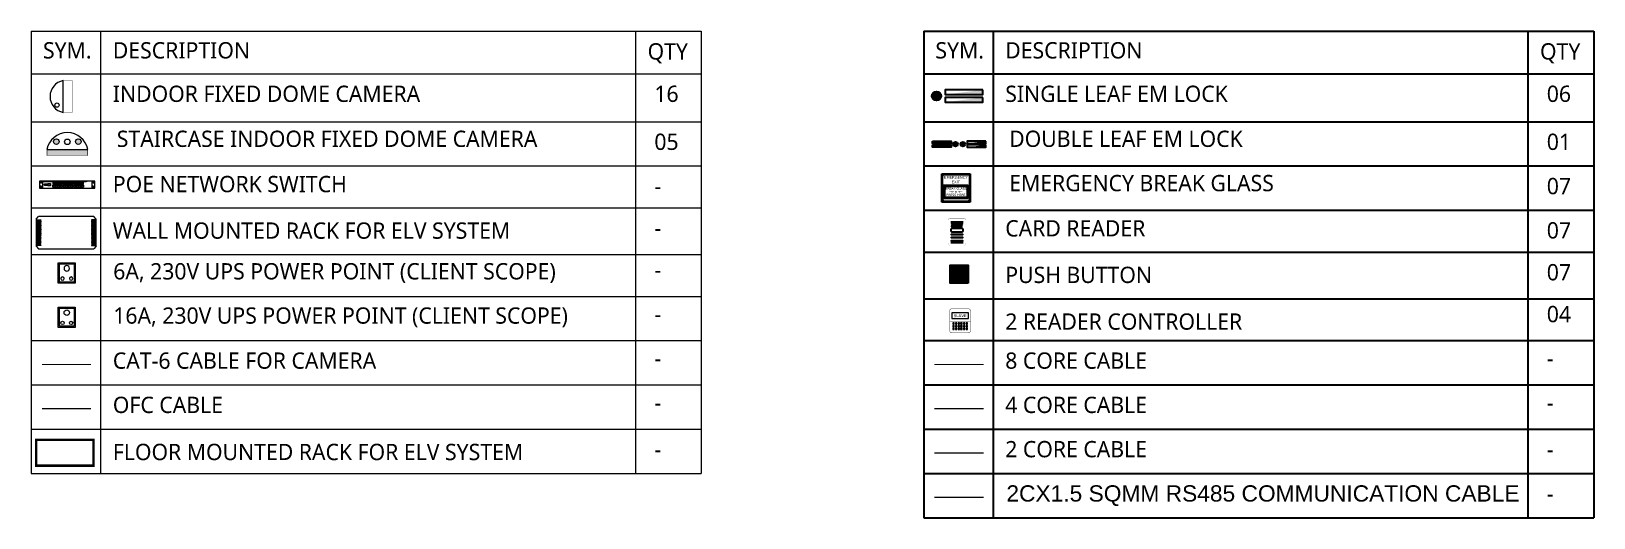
# Model space of a CAD drawing. Header units: millimetres. Extents: x 2509692 to 6766201, y 361130 to 898117.
# Drawn here: x 2581049 to 2619048, y 665105 to 676931 of the extents above; entities that cross this region are included whole.
import ezdxf
from ezdxf.enums import TextEntityAlignment as Align

# ---------------------------------------------------------------- set-up
doc = ezdxf.new("R2010")
doc.units = ezdxf.units.MM
doc.header["$LTSCALE"] = 100
for name, pattern in [('CONTINOUS', [0]), ('PAMIR A_GROUND FLOOR GRID$0$DGN Style 4', [21.138408, 10.562602, -5.281301, 0.013203, -5.281301]), ('PHANTOM2', [1.25, 0.625, -0.125, 0.125, -0.125, 0.125, -0.125])]:
    doc.linetypes.add(name, pattern=pattern)
doc.layers.get('0').update_dxf_attribs({"color": 8})
doc.layers.get('Defpoints').update_dxf_attribs({"color": 8})
for name, color, linetype in [('2CORE CABLE', 30, 'Continuous'), ('ACS-DOOR', 1, 'Continuous'), ('CCTV-CAT-6', 5, 'Continuous'), ('PAMIR A_GROUND FLOOR GRID$0$TERRACE HATCH', 8, 'Continuous'), ('RS485 CABLE', 14, 'Continuous')]:
    doc.layers.add(name, color=color, linetype=linetype)
for name, color, linetype, lineweight in [('4CORE CABLE', 230, 'Continuous', 0), ('8CORE CABLE', 3, 'Continuous', 0), ('CAMERA', 5, 'Continuous', 20), ('Card Reader', 230, 'Continuous', 13), ('CCTV -POWER', 4, 'PHANTOM2', 13), ('CCTV RACK', 52, 'Continuous', 13), ('CCTV-NVR', 40, 'Continuous', 13), ('F-FIRE-CABL-DEVC', 1, 'PHANTOM2', 13), ('OFC CABLE', 6, 'Continuous', 5), ('PAMIR A_GROUND FLOOR GRID$0$A_GRID 8.4 x 8.4 MT.', 8, 'PAMIR A_GROUND FLOOR GRID$0$DGN Style 4', 0), ('PAMIR A_GROUND FLOOR GRID$0$A_GRID DIMENSIONS', 8, 'Continuous', 0), ('PAMIR A_GROUND FLOOR GRID$0$A_GRID NUMBERING', 8, 'Continuous', 0)]:
    doc.layers.add(name, color=color, linetype=linetype, lineweight=lineweight)
doc.styles.add('PAMIR A_GROUND FLOOR GRID$0$ASSET_03_GRID$0$F6', font='arial.ttf', dxfattribs={"width": 0.6})
doc.styles.add('PAMIR A_GROUND FLOOR GRID$0$ASSET_03_GRID$0$MISC', font='romans.shx', dxfattribs={"width": 0.6})
doc.styles.add('SL_Lucida Sans', font='l_10646.ttf', dxfattribs={"height": 250})
doc.styles.add('V', font='verdana.ttf')
doc.dimstyles.new('PAMIR A_GROUND FLOOR GRID$0$ASSET_03_GRID$0$TPCL-DIM-300', dxfattribs={"dimscale": 300, "dimtxt": 2.25, "dimasz": 1.5, "dimexe": 1.75, "dimexo": 1, "dimgap": 1, "dimtad": 2, "dimdec": 0, "dimzin": 0, "dimdsep": 46, "dimtxsty": 'PAMIR A_GROUND FLOOR GRID$0$ASSET_03_GRID$0$MISC', "dimblk": 'PAMIR A_GROUND FLOOR GRID$0$ASSET_03_GRID$0$_ArchTick', "dimcen": 1, "dimdle": 2, "dimclrd": 1, "dimclre": 1, "dimclrt": 7, "dimadec": 0, "dimazin": 0, "dimtfac": 1, "dimtdec": 0, "dimtofl": 0, "dimtmove": 0, "dimatfit": 3, "dimfxl": 1, "dimtolj": 1, "dimtzin": 0, "dimlwd": -1, "dimlwe": -1, "dimarcsym": 0})

msp = doc.modelspace()

# ---------------------------------------------------------------- texts
at = {"layer": 'ACS-DOOR', "color": 241, "true_color": 0xf7abae, "style": 'SL_Lucida Sans'}
for s, height, p in [('SYM.', 395.98467, (2603037.5434, 676269.8892)), ('DESCRIPTION', 395.984666, (2604735.8911, 676269.8892)), ('QTY', 395.98467, (2617740.8628, 676243.9054)), ('SINGLE LEAF EM LOCK', 395.984666, (2604735.8911, 675212.841)), ('06', 395.98467, (2617905.2653, 675212.841)), ('DOUBLE LEAF EM LOCK', 395.984666, (2604832.0875, 674118.8721)), ('01', 395.98467, (2617905.2653, 674045.8624)), ('EMERGENCY BREAK GLASS', 395.984666, (2604832.0875, 673042.503)), ('07', 395.98467, (2617905.2653, 672969.4933)), ('CARD READER', 395.984666, (2604735.8911, 671942.0554)), ('07', 395.98467, (2617905.2653, 671893.1242)), ('PUSH BUTTON', 395.984666, (2604735.8911, 670810.7249)), ('07', 395.98467, (2617905.2653, 670875.4962)), ('2 READER CONTROLLER', 395.984666, (2604735.8911, 669675.6147)), ('04', 395.98467, (2617905.2653, 669857.8682)), ('8 CORE CABLE ', 395.984666, (2604735.8911, 668726.7151)), ('-', 395.9847, (2617905.2653, 668781.499)), ('-', 395.9847, (2617905.2653, 668781.499)), ('4 CORE CABLE ', 395.984666, (2604735.8911, 667650.346)), ('-', 395.9847, (2617905.2653, 667705.1299)), ('2 CORE CABLE ', 395.984666, (2604735.8911, 666573.9769)), ('-', 395.9847, (2617905.2653, 666570.0197)), ('-', 395.9847, (2617905.2653, 665493.6506))]:
    msp.add_text(s, height=height, dxfattribs=at).set_placement(p)
at = {"layer": 'ACS-DOOR', "color": 241, "true_color": 0xf7abae, "insert": (2604763.717, 665893.5924), "char_height": 395.984666, "width": 12525.900105, "attachment_point": 1, "style": 'SL_Lucida Sans'}
msp.add_mtext('{\\fArial|b0|i0|c0|p34;2CX1.5 SQMM RS485 COMMUNICATION CABLE}', dxfattribs=at)
at = {"layer": 'CAMERA', "color": 7, "style": 'SL_Lucida Sans'}
for s, height, p in [('SYM.', 395.98467, (2581334.8978, 676269.8892)), ('DESCRIPTION', 395.984666, (2583033.2455, 676269.8892)), ('QTY', 395.98467, (2596038.2172, 676243.9054)), ('INDOOR FIXED DOME CAMERA', 395.984666, (2583033.2455, 675212.841)), ('16', 395.98467, (2596202.6197, 675212.841)), ('STAIRCASE INDOOR FIXED DOME CAMERA', 395.984666, (2583129.4419, 674118.8721)), ('05', 395.98467, (2596202.6197, 674045.8624)), ('POE NETWORK SWITCH', 395.984666, (2583033.2455, 673018.4245)), ('-', 395.9847, (2596202.6197, 672969.4933)), ('WALL MOUNTED RACK FOR ELV SYSTEM', 395.984666, (2583033.2455, 671887.094)), ('-', 395.9847, (2596202.6197, 671951.8653)), ('6A, 230V UPS POWER POINT (CLIENT SCOPE)', 395.984666, (2583043.3801, 670898.1138)), ('-', 395.9847, (2596202.6197, 670934.2373)), ('16A, 230V UPS POWER POINT (CLIENT SCOPE)', 395.984666, (2583043.3801, 669821.7446)), ('-', 395.9847, (2596202.6197, 669857.8682)), ('CAT-6 CABLE FOR CAMERA', 395.984666, (2583033.2455, 668726.7151)), ('-', 395.9847, (2596202.6197, 668781.499)), ('OFC CABLE', 395.98467, (2583033.2455, 667650.346)), ('-', 395.9847, (2596202.6197, 667705.1299)), ('FLOOR MOUNTED RACK FOR ELV SYSTEM', 395.984666, (2583033.2455, 666505.2485)), ('-', 395.9847, (2596202.6197, 666570.0197))]:
    msp.add_text(s, height=height, dxfattribs=at).set_placement(p)

# ---------------------------------------------------------------- blocks, each defined once
blk = doc.blocks.new('C-STAIR')
at = {"layer": 'CAMERA', "ltscale": 100, "transparency": 33554534}
h = blk.add_hatch(color=3, dxfattribs=at)
h.dxf.hatch_style = 1
h.paths.add_polyline_path([(773, 0), (773, -230), (-773, -230), (-773, 0)])
h = blk.add_hatch(color=3, dxfattribs=at)
h.dxf.hatch_style = 1
edge = h.paths.add_edge_path()
edge.add_arc((416, -528), 104, 0, 360)
edge = h.paths.add_edge_path()
edge.add_arc((-416, -528), 104, 0, 360)
at = {"layer": 'CAMERA', "color": 3, "ltscale": 100}
blk.add_line((773, -230), (-773, -230), dxfattribs=at)
blk.add_line((773, -230), (-773, -230), dxfattribs=at)
at = {"layer": 'CAMERA', "color": 3, "ltscale": 100, "const_width": 20.6}
blk.add_lwpolyline([(773, 0), (773, -230), (-773, -230), (-773, 0)], close=True, dxfattribs=at)
blk.add_lwpolyline([(773, 0), (773, -230), (-773, -230), (-773, 0)], close=True, dxfattribs=at)
blk.add_lwpolyline([(773, -230, -0.826806), (-773, -230)], format="xyb", dxfattribs=at)
at = {"layer": 'CAMERA', "color": 3, "ltscale": 100}
for centre in [(-416, -528), (0, -520), (416, -528), (416, -528)]:
    blk.add_circle(centre, 104, dxfattribs=at)
blk.add_arc((0, -82), 787, 190.83171, 349.16829, dxfattribs=at)
blk.add_arc((0, -82), 787, 190.83171, 349.16829, dxfattribs=at)
blk = doc.blocks.new('6AMP UPS PP')
at = {"layer": 'Card Reader', "color": 5}
for p, q in [((105, 69), (-105, 69)), ((-105, 69), (-105, -182)), ((91, 56), (-91, 56)), ((-91, 56), (-91, -169)), ((91, -169), (91, 56)), ((105, -182), (105, 69)), ((-105, -182), (105, -182)), ((-91, -169), (91, -169))]:
    blk.add_line(p, q, dxfattribs=at)
at = {"layer": 'F-FIRE-CABL-DEVC', "color": 5, "linetype": 'Continuous', "lineweight": 20}
for centre, radius in [((0, 0), 33.5), ((-53, -127), 20.5), ((53, -127), 20.5)]:
    blk.add_circle(centre, radius, dxfattribs=at)
blk = doc.blocks.new('RACK')
at = {"layer": 'CCTV RACK'}
for points in [[(-3012, 198), (-2774, 448)], [(-3012, 198), (-3012, -2482)], [(2702, 448), (-2774, 448)], [(2940, 198), (2702, 448)], [(2940, -2482), (2940, 198)], [(-3012, -2482), (-2774, -2732)], [(-2774, -2732), (2702, -2732)], [(2940, -2482), (2702, -2732)]]:
    blk.add_lwpolyline(points, dxfattribs=at)
for points in [[(-2893, 126), (-2548, 126), (-2548, 67), (-2893, 67)], [(2821, 126), (2476, 126), (2476, 67), (2821, 67)], [(-2893, -5), (-2548, -5), (-2548, -64), (-2893, -64)], [(-2893, -136), (-2548, -136), (-2548, -195), (-2893, -195)], [(-2893, -267), (-2548, -267), (-2548, -326), (-2893, -326)], [(-2893, -398), (-2548, -398), (-2548, -457), (-2893, -457)], [(-2893, -529), (-2548, -529), (-2548, -588), (-2893, -588)], [(-2893, -659), (-2548, -659), (-2548, -719), (-2893, -719)], [(-2893, -790), (-2548, -790), (-2548, -850), (-2893, -850)], [(-2893, -921), (-2548, -921), (-2548, -981), (-2893, -981)], [(-2893, -1052), (-2548, -1052), (-2548, -1112), (-2893, -1112)], [(-2893, -1183), (-2548, -1183), (-2548, -1243), (-2893, -1243)], [(-2893, -1314), (-2548, -1314), (-2548, -1374), (-2893, -1374)], [(-2893, -1445), (-2548, -1445), (-2548, -1505), (-2893, -1505)], [(2821, -5), (2476, -5), (2476, -64), (2821, -64)], [(2821, -136), (2476, -136), (2476, -195), (2821, -195)], [(2821, -267), (2476, -267), (2476, -326), (2821, -326)], [(2821, -398), (2476, -398), (2476, -457), (2821, -457)], [(2821, -529), (2476, -529), (2476, -588), (2821, -588)], [(2821, -659), (2476, -659), (2476, -719), (2821, -719)], [(2821, -790), (2476, -790), (2476, -850), (2821, -850)], [(2821, -921), (2476, -921), (2476, -981), (2821, -981)], [(2821, -1052), (2476, -1052), (2476, -1112), (2821, -1112)], [(2821, -1183), (2476, -1183), (2476, -1243), (2821, -1243)], [(2821, -1314), (2476, -1314), (2476, -1374), (2821, -1374)], [(2821, -1445), (2476, -1445), (2476, -1505), (2821, -1505)], [(-2893, -1576), (-2548, -1576), (-2548, -1636), (-2893, -1636)], [(-2893, -1707), (-2548, -1707), (-2548, -1767), (-2893, -1767)], [(-2893, -1838), (-2548, -1838), (-2548, -1898), (-2893, -1898)], [(-2893, -1969), (-2548, -1969), (-2548, -2028), (-2893, -2028)], [(-2893, -2100), (-2548, -2100), (-2548, -2159), (-2893, -2159)], [(-2893, -2231), (-2548, -2231), (-2548, -2290), (-2893, -2290)], [(-2893, -2362), (-2548, -2362), (-2548, -2421), (-2893, -2421)], [(2821, -1576), (2476, -1576), (2476, -1636), (2821, -1636)], [(2821, -1707), (2476, -1707), (2476, -1767), (2821, -1767)], [(2821, -1838), (2476, -1838), (2476, -1898), (2821, -1898)], [(2821, -1969), (2476, -1969), (2476, -2028), (2821, -2028)], [(2821, -2100), (2476, -2100), (2476, -2159), (2821, -2159)], [(2821, -2231), (2476, -2231), (2476, -2290), (2821, -2290)], [(2821, -2362), (2476, -2362), (2476, -2421), (2821, -2421)]]:
    blk.add_lwpolyline(points, close=True, dxfattribs=at)
blk = doc.blocks.new('16A UPS POINT')
at = {"layer": 'Card Reader', "color": 1}
for p, q in [((-125, -217), (-125, 82)), ((-125, 82), (125, 82)), ((-109, -201), (-109, 67)), ((-109, 67), (109, 67)), ((109, 67), (109, -201)), ((125, 82), (125, -217)), ((125, -217), (-125, -217)), ((109, -201), (-109, -201))]:
    blk.add_line(p, q, dxfattribs=at)
at = {"layer": 'F-FIRE-CABL-DEVC', "color": 1, "linetype": 'Continuous', "lineweight": 20}
for centre, radius in [((0, 0), 39.9), ((-63, -151), 24.4), ((63, -151), 24.4)]:
    blk.add_circle(centre, radius, dxfattribs=at)
blk = doc.blocks.new('24P-SW')
at = {"layer": 'CCTV-NVR', "color": 142, "lineweight": 0}
for p, q in [((68, 85), (68, -85)), ((1274, 85), (1274, -85)), ((1274, 85), (1274, -85))]:
    blk.add_line(p, q, dxfattribs=at)
for points in [[(1342, 85), (0, 85), (0, -85), (1342, -85), (1342, 85)], [(1179, 85), (1124, 62), (68, 62)]]:
    blk.add_lwpolyline(points, dxfattribs=at)
at = {"layer": 'CCTV-NVR', "color": 142, "linetype": 'Continuous', "lineweight": 0}
for points in [[(24, 67, 0.992), (24, 40)], [(41, 40, 1.008), (41, 67)], [(1302, 40, -1.008), (1302, 67)], [(1318, 67, -0.992), (1318, 40)], [(24, -67, -0.992), (24, -40)], [(41, -40, -1.008), (41, -67)], [(1302, -40, 1.008), (1302, -67)], [(1318, -67, 0.992), (1318, -40)]]:
    blk.add_lwpolyline(points, format="xyb", dxfattribs=at)
for points in [[(41, 67), (24, 67)], [(41, 40), (24, 40)], [(1302, 67), (1318, 67)], [(1302, 40), (1318, 40)], [(41, -40), (24, -40)], [(41, -67), (24, -67)], [(1302, -40), (1318, -40)], [(1302, -67), (1318, -67)]]:
    blk.add_lwpolyline(points, dxfattribs=at)
at = {"layer": 'CCTV-NVR', "color": 142, "lineweight": 0}
for points in [[(112, -4), (106, -4), (106, 3), (112, 3)], [(175, 19), (175, -20), (165, -20), (165, -23), (156, -23), (156, -23), (136, -23), (136, -23), (127, -23), (127, -20), (117, -20), (117, 19)], [(188, -4), (181, -4), (181, 3), (188, 3)], [(204, -9), (219, -9), (219, -16), (224, -16), (224, -23), (243, -23), (243, -16), (248, -16), (248, -9), (263, -9), (263, 19), (204, 19)], [(560, 48), (323, 48), (323, 2), (560, 2)], [(329, 31), (341, 31), (341, 37), (345, 37), (345, 42), (360, 42), (360, 37), (364, 37), (364, 31), (376, 31), (376, 9), (329, 9)], [(345, 53), (339, 53), (339, 58), (345, 58)], [(360, 53), (366, 53), (366, 58), (360, 58)], [(388, 31), (400, 31), (400, 37), (404, 37), (404, 42), (420, 42), (420, 37), (424, 37), (424, 31), (436, 31), (436, 9), (388, 9)], [(404, 53), (399, 53), (399, 58), (404, 58)], [(420, 53), (425, 53), (425, 58), (420, 58)], [(448, 31), (459, 31), (459, 37), (463, 37), (463, 42), (479, 42), (479, 37), (483, 37), (483, 31), (495, 31), (495, 9), (448, 9)], [(464, 53), (458, 53), (458, 58), (464, 58)], [(479, 53), (484, 53), (484, 58), (479, 58)], [(507, 31), (519, 31), (519, 37), (523, 37), (523, 42), (539, 42), (539, 37), (543, 37), (543, 31), (555, 31), (555, 9), (507, 9)], [(523, 53), (518, 53), (518, 58), (523, 58)], [(538, 53), (544, 53), (544, 58), (538, 58)], [(815, 48), (577, 48), (577, 2), (815, 2)], [(583, 31), (595, 31), (595, 37), (599, 37), (599, 42), (614, 42), (614, 37), (618, 37), (618, 31), (630, 31), (630, 9), (583, 9)], [(599, 53), (593, 53), (593, 58), (599, 58)], [(614, 53), (620, 53), (620, 58), (614, 58)], [(642, 31), (654, 31), (654, 37), (658, 37), (658, 42), (674, 42), (674, 37), (678, 37), (678, 31), (690, 31), (690, 9), (642, 9)], [(658, 53), (653, 53), (653, 58), (658, 58)], [(674, 53), (679, 53), (679, 58), (674, 58)], [(702, 31), (714, 31), (714, 37), (717, 37), (717, 42), (733, 42), (733, 37), (737, 37), (737, 31), (749, 31), (749, 9), (702, 9)], [(718, 53), (712, 53), (712, 58), (718, 58)], [(733, 53), (738, 53), (738, 58), (733, 58)], [(761, 31), (773, 31), (773, 37), (777, 37), (777, 42), (793, 42), (793, 37), (797, 37), (797, 31), (809, 31), (809, 9), (761, 9)], [(777, 53), (772, 53), (772, 58), (777, 58)], [(793, 53), (798, 53), (798, 58), (793, 58)], [(1069, 48), (831, 48), (831, 2), (1069, 2)], [(837, 31), (849, 31), (849, 37), (853, 37), (853, 42), (869, 42), (869, 37), (872, 37), (872, 31), (884, 31), (884, 9), (837, 9)], [(853, 53), (848, 53), (848, 58), (853, 58)], [(868, 53), (874, 53), (874, 58), (868, 58)], [(896, 31), (908, 31), (908, 37), (912, 37), (912, 42), (928, 42), (928, 37), (932, 37), (932, 31), (944, 31), (944, 9), (896, 9)], [(912, 53), (907, 53), (907, 58), (912, 58)], [(928, 53), (933, 53), (933, 58), (928, 58)], [(956, 31), (968, 31), (968, 37), (972, 37), (972, 42), (987, 42), (987, 37), (991, 37), (991, 31), (1003, 31), (1003, 9), (956, 9)], [(972, 53), (966, 53), (966, 58), (972, 58)], [(987, 53), (993, 53), (993, 58), (987, 58)], [(1015, 31), (1027, 31), (1027, 37), (1031, 37), (1031, 42), (1047, 42), (1047, 37), (1051, 37), (1051, 31), (1063, 31), (1063, 9), (1015, 9)], [(1031, 53), (1026, 53), (1026, 58), (1031, 58)], [(1047, 53), (1052, 53), (1052, 58), (1047, 58)], [(560, -63), (323, -63), (323, -17), (560, -17)], [(329, -45), (341, -45), (341, -51), (345, -51), (345, -56), (360, -56), (360, -51), (364, -51), (364, -45), (376, -45), (376, -23), (329, -23)], [(345, -67), (339, -67), (339, -72), (345, -72)], [(360, -67), (366, -67), (366, -72), (360, -72)], [(388, -45), (400, -45), (400, -51), (404, -51), (404, -56), (420, -56), (420, -51), (424, -51), (424, -45), (436, -45), (436, -23), (388, -23)], [(404, -67), (399, -67), (399, -72), (404, -72)], [(420, -67), (425, -67), (425, -72), (420, -72)], [(448, -45), (459, -45), (459, -51), (463, -51), (463, -56), (479, -56), (479, -51), (483, -51), (483, -45), (495, -45), (495, -23), (448, -23)], [(464, -67), (458, -67), (458, -72), (464, -72)], [(479, -67), (484, -67), (484, -72), (479, -72)], [(507, -45), (519, -45), (519, -51), (523, -51), (523, -56), (539, -56), (539, -51), (543, -51), (543, -45), (555, -45), (555, -23), (507, -23)], [(523, -67), (518, -67), (518, -72), (523, -72)], [(538, -67), (544, -67), (544, -72), (538, -72)], [(815, -63), (577, -63), (577, -17), (815, -17)], [(583, -45), (595, -45), (595, -51), (599, -51), (599, -56), (614, -56), (614, -51), (618, -51), (618, -45), (630, -45), (630, -23), (583, -23)], [(599, -67), (593, -67), (593, -72), (599, -72)], [(614, -67), (620, -67), (620, -72), (614, -72)], [(642, -45), (654, -45), (654, -51), (658, -51), (658, -56), (674, -56), (674, -51), (678, -51), (678, -45), (690, -45), (690, -23), (642, -23)], [(658, -67), (653, -67), (653, -72), (658, -72)], [(674, -67), (679, -67), (679, -72), (674, -72)], [(702, -45), (714, -45), (714, -51), (717, -51), (717, -56), (733, -56), (733, -51), (737, -51), (737, -45), (749, -45), (749, -23), (702, -23)], [(718, -67), (712, -67), (712, -72), (718, -72)], [(733, -67), (738, -67), (738, -72), (733, -72)], [(761, -45), (773, -45), (773, -51), (777, -51), (777, -56), (793, -56), (793, -51), (797, -51), (797, -45), (809, -45), (809, -23), (761, -23)], [(777, -67), (772, -67), (772, -72), (777, -72)], [(793, -67), (798, -67), (798, -72), (793, -72)], [(1069, -63), (831, -63), (831, -17), (1069, -17)], [(837, -45), (849, -45), (849, -51), (853, -51), (853, -56), (869, -56), (869, -51), (872, -51), (872, -45), (884, -45), (884, -23), (837, -23)], [(853, -67), (848, -67), (848, -72), (853, -72)], [(868, -67), (874, -67), (874, -72), (868, -72)], [(896, -45), (908, -45), (908, -51), (912, -51), (912, -56), (928, -56), (928, -51), (932, -51), (932, -45), (944, -45), (944, -23), (896, -23)], [(912, -67), (907, -67), (907, -72), (912, -72)], [(928, -67), (933, -67), (933, -72), (928, -72)], [(956, -45), (968, -45), (968, -51), (972, -51), (972, -56), (987, -56), (987, -51), (991, -51), (991, -45), (1003, -45), (1003, -23), (956, -23)], [(972, -67), (966, -67), (966, -72), (972, -72)], [(987, -67), (993, -67), (993, -72), (987, -72)], [(1015, -45), (1027, -45), (1027, -51), (1031, -51), (1031, -56), (1047, -56), (1047, -51), (1051, -51), (1051, -45), (1063, -45), (1063, -23), (1015, -23)], [(1031, -67), (1026, -67), (1026, -72), (1031, -72)], [(1047, -67), (1052, -67), (1052, -72), (1047, -72)]]:
    blk.add_lwpolyline(points, close=True, dxfattribs=at)
at = {"layer": 'CCTV-NVR', "color": 142}
blk.add_lwpolyline([(267, -28), (200, -28), (200, 23), (267, 23)], close=True, dxfattribs=at)
blk = doc.blocks.new('S-D')
at = {"layer": 'ACS-DOOR', "lineweight": 25, "transparency": 33554572}
h = blk.add_hatch(color=256, dxfattribs=at)
h.dxf.hatch_style = 1
edge = h.paths.add_edge_path()
edge.add_arc((-667, 151), 111, 0, 360)
at = {"layer": 'ACS-DOOR', "color": 1, "lineweight": 25}
blk.add_lwpolyline([(456, 302), (-456, 302), (-456, 187), (456, 187)], close=True, dxfattribs=at)
at = {"layer": 'ACS-DOOR', "color": 7, "lineweight": 25}
blk.add_lwpolyline([(456, 115), (-456, 115), (-456, 0), (456, 0)], close=True, dxfattribs=at)
at = {"layer": 'ACS-DOOR', "lineweight": 25}
blk.add_circle((-667, 151), 111, dxfattribs=at)
at = {"layer": 'ACS-DOOR', "color": 9, "true_color": 0xd19cc7, "transparency": 33554559}
for points in [[(456, 302), (-456, 187), (456, 187)], [(456, 115), (-456, 0), (456, 0)]]:
    blk.add_solid(points, dxfattribs=at)
blk = doc.blocks.new('D-D')
at = {"layer": 'ACS-DOOR', "lineweight": 25, "transparency": 33554572}
h = blk.add_hatch(color=256, dxfattribs=at)
h.dxf.hatch_style = 1
edge = h.paths.add_edge_path()
edge.add_arc((-90, 75), 55.5, 0, 360)
h = blk.add_hatch(color=256, dxfattribs=at)
h.dxf.hatch_style = 1
edge = h.paths.add_edge_path()
edge.add_arc((90, 75), 55.5, 0, 360)
at = {"layer": 'ACS-DOOR', "color": 1, "lineweight": 25}
for points in [[(-651, 151), (-195, 151), (-195, 93), (-651, 93)], [(651, 151), (195, 151), (195, 93), (651, 93)]]:
    blk.add_lwpolyline(points, close=True, dxfattribs=at)
at = {"layer": 'ACS-DOOR', "color": 7, "lineweight": 25}
for points in [[(-651, 57), (-195, 57), (-195, 0), (-651, 0)], [(651, 57), (195, 57), (195, 0), (651, 0)]]:
    blk.add_lwpolyline(points, close=True, dxfattribs=at)
at = {"layer": 'ACS-DOOR', "lineweight": 25}
for centre in [(-90, 75), (90, 75)]:
    blk.add_circle(centre, 55.5, dxfattribs=at)
at = {"layer": 'ACS-DOOR', "color": 9, "true_color": 0xd19cc7, "transparency": 33554559}
for points in [[(-651, 151), (-195, 93), (-651, 93)], [(-651, 57), (-195, 0), (-651, 0)], [(651, 151), (195, 93), (651, 93)], [(651, 57), (195, 0), (651, 0)]]:
    blk.add_solid(points, dxfattribs=at)
blk = doc.blocks.new('CR')
at = {"layer": 'ACS-DOOR', "color": 74}
for p, q in [((-148, 573), (148, 573)), ((-148, 67), (148, 67))]:
    blk.add_line(p, q, dxfattribs=at)
at = {"layer": 'ACS-DOOR', "color": 74, "const_width": 3.59}
blk.add_lwpolyline([(0, 0), (-172, 0, -0.414214), (-217, 45), (-217, 608, -0.414214), (-172, 653), (0, 653), (172, 653, -0.414214), (217, 608), (217, 45, -0.414214), (172, 0)], format="xyb", close=True, dxfattribs=at)
at = {"layer": 'ACS-DOOR', "color": 74}
for points in [[(-129, 538, 1), (-129, 520), (129, 520, 1), (129, 538)], [(-129, 475, 1), (-129, 457), (40, 457, 1), (40, 475)], [(116, 319), (-116, 319, -0.414214), (-138, 341), (-138, 393, -0.414214), (-116, 416), (116, 416, -0.414214), (138, 393), (138, 341, -0.414214)], [(-129, 253, -1), (-129, 271), (129, 271, -1), (129, 253)], [(-129, 181, -1), (-129, 199), (129, 199, -1), (129, 181)], [(-129, 102, -1), (-129, 120), (129, 120, -1), (129, 102)]]:
    blk.add_lwpolyline(points, format="xyb", close=True, dxfattribs=at)
at = {"layer": 'ACS-DOOR', "color": 90, "const_width": 15.3}
blk.add_lwpolyline([(86, 466, 1), (101, 466, 1)], format="xyb", close=True, dxfattribs=at)
at = {"layer": 'ACS-DOOR', "color": 230}
blk.add_circle((93, 466), 22.4, dxfattribs=at)
blk = doc.blocks.new('PB')
at = {"layer": 'ACS-DOOR', "ltscale": 1000, "transparency": 33554508}
h = blk.add_hatch(color=7, dxfattribs=at)
h.dxf.hatch_style = 1
h.set_gradient(color1=(209, 156, 199), color2=(173, 221, 247))
edge = h.paths.add_edge_path()
edge.add_spline(control_points=[(205, 401), (205, 410), (199, 416)], knot_values=[1, 1, 1, 1.785398, 1.785398, 1.785398], weights=[1, 0.92388, 1], degree=2, periodic=0)
edge.add_spline(control_points=[(199, 416), (192, 422), (183, 422)], knot_values=[1.785398, 1.785398, 1.785398, 2.570796, 2.570796, 2.570796], weights=[1, 0.92388, 1], degree=2, periodic=0)
edge.add_spline(control_points=[(183, 422), (0, 422), (-183, 422)], knot_values=[2.570796, 2.570796, 2.570796, 3.570796, 3.570796, 3.570796], weights=[1, 1, 1], degree=2, periodic=0)
edge.add_spline(control_points=[(-183, 422), (-192, 422), (-199, 416), (-205, 410), (-205, 401)], knot_values=[3.570796, 3.570796, 3.570796, 4.356194, 4.356194, 5.141593, 5.141593, 5.141593], weights=[1, 0.92388, 1, 0.92388, 1], degree=2, periodic=0)
edge.add_spline(control_points=[(-205, 401), (-205, 217), (-205, 34)], knot_values=[5.141593, 5.141593, 5.141593, 6.141593, 6.141593, 6.141593], weights=[1, 1, 1], degree=2, periodic=0)
edge.add_spline(control_points=[(-205, 34), (-205, 25), (-199, 18), (-192, 12), (-183, 12)], knot_values=[6.141593, 6.141593, 6.141593, 6.926991, 6.926991, 7.712389, 7.712389, 7.712389], weights=[1, 0.92388, 1, 0.92388, 1], degree=2, periodic=0)
edge.add_spline(control_points=[(-183, 12), (0, 12), (183, 12)], knot_values=[7.712389, 7.712389, 7.712389, 8.712389, 8.712389, 8.712389], weights=[1, 1, 1], degree=2, periodic=0)
edge.add_spline(control_points=[(183, 12), (192, 12), (199, 18)], knot_values=[8.712389, 8.712389, 8.712389, 9.497787, 9.497787, 9.497787], weights=[1, 0.92388, 1], degree=2, periodic=0)
edge.add_spline(control_points=[(199, 18), (205, 25), (205, 34)], knot_values=[9.497787, 9.497787, 9.497787, 10.283185, 10.283185, 10.283185], weights=[1, 0.92388, 1], degree=2, periodic=0)
edge.add_spline(control_points=[(205, 34), (205, 217), (205, 401)], knot_values=[0, 0, 0, 1, 1, 1], weights=[1, 1, 1], degree=2, periodic=0)
h.paths.add_polyline_path([(66, 255), (66, 49), (-66, 49), (-66, 255)], flags=16)
h.paths.add_polyline_path([(48, 237), (48, 67), (-48, 67), (-48, 237)], flags=0)
h.paths.add_polyline_path([(-91, 346), (91, 346), (91, 411), (-91, 411)], flags=24)
h.paths.add_polyline_path([(-132, 276), (132, 276), (132, 341), (-132, 341)], flags=24)
at = {"layer": 'ACS-DOOR', "ltscale": 1000, "true_color": 0xeae6dc, "transparency": 33554572}
h = blk.add_hatch(color=254, dxfattribs=at)
h.dxf.hatch_style = 1
h.set_gradient(color1=(206, 204, 230), color2=(192, 192, 192))
h.paths.add_polyline_path([(-48, 237), (48, 237), (66, 255), (-66, 255)])
h.paths.add_polyline_path([(-66, 49), (-48, 49), (-48, 67)], flags=17)
h.paths.add_polyline_path([(48, 67), (-48, 67), (-66, 49), (66, 49)])
h.paths.add_polyline_path([(66, 255), (48, 255), (48, 237)])
at = {"layer": 'ACS-DOOR', "ltscale": 1000, "true_color": 0x9898cc, "transparency": 33554572}
h = blk.add_hatch(color=253, dxfattribs=at)
h.dxf.hatch_style = 1
h.set_gradient(color1=(255, 255, 255), color2=(128, 128, 128))
h.paths.add_polyline_path([(-48, 67), (48, 67), (48, 237), (-48, 237)])
at = {"layer": 'ACS-DOOR', "color": 8}
for p, q in [((-48, 237), (-66, 255)), ((-48, 67), (-66, 49)), ((-48, 237), (48, 237)), ((-48, 67), (-48, 237)), ((48, 67), (-48, 67)), ((48, 237), (66, 255)), ((48, 237), (48, 67)), ((48, 67), (66, 49))]:
    blk.add_line(p, q, dxfattribs=at)
at = {"layer": 'ACS-DOOR', "color": 7}
for points in [[(217, 0), (-217, 0), (-217, 434), (217, 434)], [(66, 49), (-66, 49), (-66, 255), (66, 255)]]:
    blk.add_lwpolyline(points, close=True, dxfattribs=at)
at = {"layer": 'ACS-DOOR', "color": 8}
blk.add_rational_spline([(205, 34), (205, 217), (205, 401), (205, 410), (199, 416), (192, 422), (183, 422), (0, 422), (-183, 422), (-192, 422), (-199, 416), (-205, 410), (-205, 401), (-205, 217), (-205, 34), (-205, 25), (-199, 18), (-192, 12), (-183, 12), (0, 12), (183, 12), (192, 12), (199, 18), (205, 25), (205, 34)], [1, 1, 1, 0.923879532511, 1, 0.923879532511, 1, 1, 1, 0.923879532511, 1, 0.923879532511, 1, 1, 1, 0.923879532511, 1, 0.923879532511, 1, 1, 1, 0.923879532511, 1, 0.923879532511, 1], degree=2, knots=[0, 0, 0, 1, 1, 1.785398, 1.785398, 2.570796, 2.570796, 3.570796, 3.570796, 4.356194, 4.356194, 5.141593, 5.141593, 6.141593, 6.141593, 6.926991, 6.926991, 7.712389, 7.712389, 8.712389, 8.712389, 9.497787, 9.497787, 10.283185, 10.283185, 10.283185], dxfattribs=at)
at = {"layer": 'ACS-DOOR', "color": 7, "style": 'V'}
for s, p in [('PUSH', (0, 378)), ('BUTTON', (0, 309))]:
    blk.add_text(s, height=41.9, dxfattribs=at).set_placement(p, align=Align.MIDDLE_CENTER)
blk = doc.blocks.new('2D-SLAVE')
at = {"layer": 'ACS-DOOR', "color": 4, "lineweight": 0, "const_width": 10}
blk.add_lwpolyline([(252, 50), (252, 533, 0.414214), (202, 583), (-202, 583, 0.414214), (-252, 533), (-252, 50, 0.414214), (-202, 0), (202, 0, 0.414214)], format="xyb", close=True, dxfattribs=at)
at = {"layer": 'ACS-DOOR', "color": 4, "lineweight": 0}
blk.add_lwpolyline([(205, 347), (205, 484), (-200, 484), (-200, 347)], close=True, dxfattribs=at)
at = {"layer": 'ACS-DOOR', "color": 4, "lineweight": 0, "const_width": 10}
blk.add_lwpolyline([(-252, 281), (252, 281)], dxfattribs=at)
at = {"layer": 'ACS-DOOR', "color": 8, "lineweight": 0}
for points in [[(-144, 205), (-144, 244), (-180, 244), (-180, 205)], [(-144, 141), (-144, 180), (-180, 180), (-180, 141)], [(-144, 77), (-144, 116), (-180, 116), (-180, 77)], [(-79, 205), (-79, 244), (-115, 244), (-115, 205)], [(-79, 141), (-79, 180), (-115, 180), (-115, 141)], [(-79, 77), (-79, 116), (-115, 116), (-115, 77)], [(-14, 205), (-14, 244), (-50, 244), (-50, 205)], [(-14, 141), (-14, 180), (-50, 180), (-50, 141)], [(-14, 77), (-14, 116), (-50, 116), (-50, 77)], [(50, 205), (50, 244), (14, 244), (14, 205)], [(50, 141), (50, 180), (14, 180), (14, 141)], [(50, 77), (50, 116), (14, 116), (14, 77)], [(115, 205), (115, 244), (79, 244), (79, 205)], [(115, 141), (115, 180), (79, 180), (79, 141)], [(115, 77), (115, 116), (79, 116), (79, 77)], [(180, 205), (180, 244), (144, 244), (144, 205)], [(180, 141), (180, 180), (144, 180), (144, 141)], [(180, 77), (180, 116), (144, 116), (144, 77)]]:
    blk.add_lwpolyline(points, close=True, dxfattribs=at)
at = {"layer": 'ACS-DOOR', "color": 7, "style": 'V'}
blk.add_text('SLAVE', height=71.3, dxfattribs=at).set_placement((3, 415), align=Align.MIDDLE_CENTER)
blk = doc.blocks.new('EBG')
at = {"layer": 'ACS-DOOR', "color": 11, "true_color": 0xf27172}
for p, q in [((-346, 0), (-346, 691)), ((-346, 691), (346, 691)), ((-327, 54), (-327, 638)), ((-301, 90), (-301, 417)), ((-301, 417), (301, 417)), ((-272, 389), (-301, 417)), ((-292, 672), (292, 672)), ((272, 389), (301, 417)), ((301, 417), (301, 90)), ((327, 638), (327, 54)), ((346, 691), (346, 0)), ((346, 0), (-346, 0)), ((-272, 118), (-301, 90)), ((301, 90), (-301, 90)), ((292, 19), (-292, 19)), ((272, 118), (301, 90))]:
    blk.add_line(p, q, dxfattribs=at)
blk.add_lwpolyline([(272, 118), (-272, 118), (-272, 389), (272, 389)], close=True, dxfattribs=at)
at = {"layer": 'ACS-DOOR', "color": 7, "const_width": 3.46}
for points in [[(-100, 251), (-158, 251)], [(100, 251), (158, 251)]]:
    blk.add_lwpolyline(points, dxfattribs=at)
at = {"layer": 'ACS-DOOR', "color": 11, "true_color": 0xf27172, "const_width": 0.346}
for points in [[(0, 77, 1), (0, 31, 1), (0, 77, 1)], [(0, 74, 1), (0, 34, 1), (0, 74, 1)], [(0, 68, 1), (0, 40, 1), (0, 68, 1)]]:
    blk.add_lwpolyline(points, format="xyb", dxfattribs=at)
at = {"layer": 'ACS-DOOR', "color": 7, "const_width": 17.3}
blk.add_lwpolyline([(-9, 251, 1), (9, 251, 1)], format="xyb", close=True, dxfattribs=at)
at = {"layer": 'ACS-DOOR', "color": 11, "true_color": 0xf27172}
for centre, start, end in [((-292, 638), 90, 180), ((292, 638), 0, 90), ((-292, 54), 180, 270), ((292, 54), 270, 0)]:
    blk.add_arc(centre, 34.6, start, end, dxfattribs=at)
at = {"layer": 'ACS-DOOR', "color": 7}
for points in [[(-100, 264), (-47, 251), (-100, 238)], [(100, 264), (47, 251), (100, 238)]]:
    blk.add_solid(points, dxfattribs=at)
at = {"layer": 'ACS-DOOR', "color": 1, "style": 'V'}
for s, p in [('EMERGENCY', (0, 603)), ('EXIT', (0, 492))]:
    blk.add_text(s, height=66.7, dxfattribs=at).set_placement(p, align=Align.MIDDLE_CENTER)
at = {"layer": 'ACS-DOOR', "color": 7, "style": 'V'}
for s, height, p in [('BREAK GLASS', 54.08, (0, 332)), ('PRESS HERE', 54.1, (0, 178))]:
    blk.add_text(s, height=height, dxfattribs=at).set_placement(p, align=Align.MIDDLE_CENTER)
blk = doc.blocks.new('PAMIR A_GROUND FLOOR GRID$0$ASSET_03_GRID$0$A')
blk.add_circle((0, 0), 4)
at = {"style": 'PAMIR A_GROUND FLOOR GRID$0$ASSET_03_GRID$0$F6', "width": 0.6}
blk.add_attdef('GRTAG', text='', height=4, dxfattribs=at).set_placement((0, 0), align=Align.MIDDLE)
blk = doc.blocks.new('PAMIR A_GROUND FLOOR GRID$0$ASSET_03_GRID$0$_ArchTick')
at = {"color": 0, "linetype": 'ByBlock', "const_width": 0.15}
blk.add_lwpolyline([(-0.5, -0.5), (0.5, 0.5)], dxfattribs=at)
blk = doc.blocks.new('*D94')
at = {"layer": 'Defpoints', "color": 0, "linetype": 'Continuous', "ltscale": 1500000.0, "transparency": 16777216}
for p in [(2544110, 880951), (2535710, 877523), (2544110, 877691)]:
    blk.add_point(p, dxfattribs=at)
at = {"layer": 'PAMIR A_GROUND FLOOR GRID$0$A_GRID DIMENSIONS', "color": 9, "linetype": 'Continuous', "ltscale": 1500000.0, "transparency": 16777216}
for p, q in [((2535710, 877823), (2535710, 881476)), ((2544110, 877991), (2544110, 881476)), ((2535110, 880951), (2544710, 880951))]:
    blk.add_line(p, q, dxfattribs=at)
at = {"layer": 'PAMIR A_GROUND FLOOR GRID$0$A_GRID DIMENSIONS', "color": 9, "linetype": 'Continuous', "ltscale": 1500000.0, "transparency": 16777216, "xscale": 450, "yscale": 450, "zscale": 450, "rotation": 180}
blk.add_blockref('PAMIR A_GROUND FLOOR GRID$0$ASSET_03_GRID$0$_ArchTick', (2535710, 880951), dxfattribs=at)
at = {"layer": 'PAMIR A_GROUND FLOOR GRID$0$A_GRID DIMENSIONS', "color": 9, "linetype": 'Continuous', "ltscale": 1500000.0, "transparency": 16777216, "xscale": 450, "yscale": 450, "zscale": 450}
blk.add_blockref('PAMIR A_GROUND FLOOR GRID$0$ASSET_03_GRID$0$_ArchTick', (2544110, 880951), dxfattribs=at)
at = {"layer": 'PAMIR A_GROUND FLOOR GRID$0$A_GRID DIMENSIONS', "color": 7, "linetype": 'Continuous', "ltscale": 1500000.0, "transparency": 16777216, "insert": (2539910, 881551), "char_height": 600, "attachment_point": 5, "style": 'PAMIR A_GROUND FLOOR GRID$0$ASSET_03_GRID$0$MISC'}
blk.add_mtext('\\A1;8400', dxfattribs=at)
blk = doc.blocks.new('*D95')
at = {"layer": 'Defpoints', "color": 0, "linetype": 'Continuous', "ltscale": 1500000.0, "transparency": 16777216}
for p in [(2552510, 880951), (2544110, 877691), (2552510, 877164)]:
    blk.add_point(p, dxfattribs=at)
at = {"layer": 'PAMIR A_GROUND FLOOR GRID$0$A_GRID DIMENSIONS', "color": 9, "linetype": 'Continuous', "ltscale": 1500000.0, "transparency": 16777216}
for p, q in [((2544110, 877991), (2544110, 881476)), ((2552510, 877464), (2552510, 881476)), ((2543510, 880951), (2553110, 880951))]:
    blk.add_line(p, q, dxfattribs=at)
at = {"layer": 'PAMIR A_GROUND FLOOR GRID$0$A_GRID DIMENSIONS', "color": 9, "linetype": 'Continuous', "ltscale": 1500000.0, "transparency": 16777216, "xscale": 450, "yscale": 450, "zscale": 450, "rotation": 180}
blk.add_blockref('PAMIR A_GROUND FLOOR GRID$0$ASSET_03_GRID$0$_ArchTick', (2544110, 880951), dxfattribs=at)
at = {"layer": 'PAMIR A_GROUND FLOOR GRID$0$A_GRID DIMENSIONS', "color": 9, "linetype": 'Continuous', "ltscale": 1500000.0, "transparency": 16777216, "xscale": 450, "yscale": 450, "zscale": 450}
blk.add_blockref('PAMIR A_GROUND FLOOR GRID$0$ASSET_03_GRID$0$_ArchTick', (2552510, 880951), dxfattribs=at)
at = {"layer": 'PAMIR A_GROUND FLOOR GRID$0$A_GRID DIMENSIONS', "color": 7, "linetype": 'Continuous', "ltscale": 1500000.0, "transparency": 16777216, "insert": (2548310, 881551), "char_height": 600, "attachment_point": 5, "style": 'PAMIR A_GROUND FLOOR GRID$0$ASSET_03_GRID$0$MISC'}
blk.add_mtext('\\A1;8400', dxfattribs=at)
blk = doc.blocks.new('*D96')
at = {"layer": 'Defpoints', "color": 0, "linetype": 'Continuous', "ltscale": 1500000.0, "transparency": 16777216}
for p in [(2560910, 880951), (2560910, 877805), (2552510, 877164)]:
    blk.add_point(p, dxfattribs=at)
at = {"layer": 'PAMIR A_GROUND FLOOR GRID$0$A_GRID DIMENSIONS', "color": 9, "linetype": 'Continuous', "ltscale": 1500000.0, "transparency": 16777216}
for p, q in [((2552510, 877464), (2552510, 881476)), ((2560910, 878105), (2560910, 881476)), ((2551910, 880951), (2561510, 880951))]:
    blk.add_line(p, q, dxfattribs=at)
at = {"layer": 'PAMIR A_GROUND FLOOR GRID$0$A_GRID DIMENSIONS', "color": 9, "linetype": 'Continuous', "ltscale": 1500000.0, "transparency": 16777216, "xscale": 450, "yscale": 450, "zscale": 450, "rotation": 180}
blk.add_blockref('PAMIR A_GROUND FLOOR GRID$0$ASSET_03_GRID$0$_ArchTick', (2552510, 880951), dxfattribs=at)
at = {"layer": 'PAMIR A_GROUND FLOOR GRID$0$A_GRID DIMENSIONS', "color": 9, "linetype": 'Continuous', "ltscale": 1500000.0, "transparency": 16777216, "xscale": 450, "yscale": 450, "zscale": 450}
blk.add_blockref('PAMIR A_GROUND FLOOR GRID$0$ASSET_03_GRID$0$_ArchTick', (2560910, 880951), dxfattribs=at)
at = {"layer": 'PAMIR A_GROUND FLOOR GRID$0$A_GRID DIMENSIONS', "color": 7, "linetype": 'Continuous', "ltscale": 1500000.0, "transparency": 16777216, "insert": (2556710, 881551), "char_height": 600, "attachment_point": 5, "style": 'PAMIR A_GROUND FLOOR GRID$0$ASSET_03_GRID$0$MISC'}
blk.add_mtext('\\A1;8400', dxfattribs=at)
blk = doc.blocks.new('*D97')
at = {"layer": 'Defpoints', "color": 0, "linetype": 'Continuous', "ltscale": 1500000.0, "transparency": 16777216}
for p in [(2569310, 880951), (2560910, 877805), (2569310, 877969)]:
    blk.add_point(p, dxfattribs=at)
at = {"layer": 'PAMIR A_GROUND FLOOR GRID$0$A_GRID DIMENSIONS', "color": 9, "linetype": 'Continuous', "ltscale": 1500000.0, "transparency": 16777216}
for p, q in [((2560910, 878105), (2560910, 881476)), ((2569310, 878269), (2569310, 881476)), ((2560310, 880951), (2569910, 880951))]:
    blk.add_line(p, q, dxfattribs=at)
at = {"layer": 'PAMIR A_GROUND FLOOR GRID$0$A_GRID DIMENSIONS', "color": 9, "linetype": 'Continuous', "ltscale": 1500000.0, "transparency": 16777216, "xscale": 450, "yscale": 450, "zscale": 450, "rotation": 180}
blk.add_blockref('PAMIR A_GROUND FLOOR GRID$0$ASSET_03_GRID$0$_ArchTick', (2560910, 880951), dxfattribs=at)
at = {"layer": 'PAMIR A_GROUND FLOOR GRID$0$A_GRID DIMENSIONS', "color": 9, "linetype": 'Continuous', "ltscale": 1500000.0, "transparency": 16777216, "xscale": 450, "yscale": 450, "zscale": 450}
blk.add_blockref('PAMIR A_GROUND FLOOR GRID$0$ASSET_03_GRID$0$_ArchTick', (2569310, 880951), dxfattribs=at)
at = {"layer": 'PAMIR A_GROUND FLOOR GRID$0$A_GRID DIMENSIONS', "color": 7, "linetype": 'Continuous', "ltscale": 1500000.0, "transparency": 16777216, "insert": (2565110, 881551), "char_height": 600, "attachment_point": 5, "style": 'PAMIR A_GROUND FLOOR GRID$0$ASSET_03_GRID$0$MISC'}
blk.add_mtext('\\A1;8400', dxfattribs=at)
blk = doc.blocks.new('*D98')
at = {"layer": 'Defpoints', "color": 0, "linetype": 'Continuous', "ltscale": 1500000.0, "transparency": 16777216}
for p in [(2577710, 880951), (2569310, 877969), (2577710, 877805)]:
    blk.add_point(p, dxfattribs=at)
at = {"layer": 'PAMIR A_GROUND FLOOR GRID$0$A_GRID DIMENSIONS', "color": 9, "linetype": 'Continuous', "ltscale": 1500000.0, "transparency": 16777216}
for p, q in [((2569310, 878269), (2569310, 881476)), ((2577710, 878105), (2577710, 881476)), ((2568710, 880951), (2578310, 880951))]:
    blk.add_line(p, q, dxfattribs=at)
at = {"layer": 'PAMIR A_GROUND FLOOR GRID$0$A_GRID DIMENSIONS', "color": 9, "linetype": 'Continuous', "ltscale": 1500000.0, "transparency": 16777216, "xscale": 450, "yscale": 450, "zscale": 450, "rotation": 180}
blk.add_blockref('PAMIR A_GROUND FLOOR GRID$0$ASSET_03_GRID$0$_ArchTick', (2569310, 880951), dxfattribs=at)
at = {"layer": 'PAMIR A_GROUND FLOOR GRID$0$A_GRID DIMENSIONS', "color": 9, "linetype": 'Continuous', "ltscale": 1500000.0, "transparency": 16777216, "xscale": 450, "yscale": 450, "zscale": 450}
blk.add_blockref('PAMIR A_GROUND FLOOR GRID$0$ASSET_03_GRID$0$_ArchTick', (2577710, 880951), dxfattribs=at)
at = {"layer": 'PAMIR A_GROUND FLOOR GRID$0$A_GRID DIMENSIONS', "color": 7, "linetype": 'Continuous', "ltscale": 1500000.0, "transparency": 16777216, "insert": (2573510, 881551), "char_height": 600, "attachment_point": 5, "style": 'PAMIR A_GROUND FLOOR GRID$0$ASSET_03_GRID$0$MISC'}
blk.add_mtext('\\A1;8400', dxfattribs=at)
blk = doc.blocks.new('*D54')
at = {"layer": 'Defpoints', "color": 0, "linetype": 'Continuous', "ltscale": 1500000.0, "transparency": 16777216}
for p in [(2586110, 880951), (2577710, 877805), (2586110, 877641)]:
    blk.add_point(p, dxfattribs=at)
at = {"layer": 'PAMIR A_GROUND FLOOR GRID$0$A_GRID DIMENSIONS', "color": 9, "linetype": 'Continuous', "ltscale": 1500000.0, "transparency": 16777216}
for p, q in [((2577710, 878105), (2577710, 881476)), ((2586110, 877941), (2586110, 881476)), ((2577110, 880951), (2586710, 880951))]:
    blk.add_line(p, q, dxfattribs=at)
at = {"layer": 'PAMIR A_GROUND FLOOR GRID$0$A_GRID DIMENSIONS', "color": 9, "linetype": 'Continuous', "ltscale": 1500000.0, "transparency": 16777216, "xscale": 450, "yscale": 450, "zscale": 450, "rotation": 180}
blk.add_blockref('PAMIR A_GROUND FLOOR GRID$0$ASSET_03_GRID$0$_ArchTick', (2577710, 880951), dxfattribs=at)
at = {"layer": 'PAMIR A_GROUND FLOOR GRID$0$A_GRID DIMENSIONS', "color": 9, "linetype": 'Continuous', "ltscale": 1500000.0, "transparency": 16777216, "xscale": 450, "yscale": 450, "zscale": 450}
blk.add_blockref('PAMIR A_GROUND FLOOR GRID$0$ASSET_03_GRID$0$_ArchTick', (2586110, 880951), dxfattribs=at)
at = {"layer": 'PAMIR A_GROUND FLOOR GRID$0$A_GRID DIMENSIONS', "color": 7, "linetype": 'Continuous', "ltscale": 1500000.0, "transparency": 16777216, "insert": (2581910, 881551), "char_height": 600, "attachment_point": 5, "style": 'PAMIR A_GROUND FLOOR GRID$0$ASSET_03_GRID$0$MISC'}
blk.add_mtext('\\A1;8400', dxfattribs=at)
blk = doc.blocks.new('*D55')
at = {"layer": 'Defpoints', "color": 0, "linetype": 'Continuous', "ltscale": 1500000.0, "transparency": 16777216}
for p in [(2594510, 880951), (2586110, 877641), (2594510, 877641)]:
    blk.add_point(p, dxfattribs=at)
at = {"layer": 'PAMIR A_GROUND FLOOR GRID$0$A_GRID DIMENSIONS', "color": 9, "linetype": 'Continuous', "ltscale": 1500000.0, "transparency": 16777216}
for p, q in [((2586110, 877941), (2586110, 881476)), ((2594510, 877941), (2594510, 881476)), ((2585510, 880951), (2595110, 880951))]:
    blk.add_line(p, q, dxfattribs=at)
at = {"layer": 'PAMIR A_GROUND FLOOR GRID$0$A_GRID DIMENSIONS', "color": 9, "linetype": 'Continuous', "ltscale": 1500000.0, "transparency": 16777216, "xscale": 450, "yscale": 450, "zscale": 450, "rotation": 180}
blk.add_blockref('PAMIR A_GROUND FLOOR GRID$0$ASSET_03_GRID$0$_ArchTick', (2586110, 880951), dxfattribs=at)
at = {"layer": 'PAMIR A_GROUND FLOOR GRID$0$A_GRID DIMENSIONS', "color": 9, "linetype": 'Continuous', "ltscale": 1500000.0, "transparency": 16777216, "xscale": 450, "yscale": 450, "zscale": 450}
blk.add_blockref('PAMIR A_GROUND FLOOR GRID$0$ASSET_03_GRID$0$_ArchTick', (2594510, 880951), dxfattribs=at)
at = {"layer": 'PAMIR A_GROUND FLOOR GRID$0$A_GRID DIMENSIONS', "color": 7, "linetype": 'Continuous', "ltscale": 1500000.0, "transparency": 16777216, "insert": (2590310, 881551), "char_height": 600, "attachment_point": 5, "style": 'PAMIR A_GROUND FLOOR GRID$0$ASSET_03_GRID$0$MISC'}
blk.add_mtext('\\A1;8400', dxfattribs=at)
blk = doc.blocks.new('*D56')
at = {"layer": 'Defpoints', "color": 0, "linetype": 'Continuous', "ltscale": 1500000.0, "transparency": 16777216}
for p in [(2602910, 880951), (2594510, 877641), (2602910, 877164)]:
    blk.add_point(p, dxfattribs=at)
at = {"layer": 'PAMIR A_GROUND FLOOR GRID$0$A_GRID DIMENSIONS', "color": 9, "linetype": 'Continuous', "ltscale": 1500000.0, "transparency": 16777216}
for p, q in [((2594510, 877941), (2594510, 881476)), ((2602910, 877464), (2602910, 881476)), ((2593910, 880951), (2603510, 880951))]:
    blk.add_line(p, q, dxfattribs=at)
at = {"layer": 'PAMIR A_GROUND FLOOR GRID$0$A_GRID DIMENSIONS', "color": 9, "linetype": 'Continuous', "ltscale": 1500000.0, "transparency": 16777216, "xscale": 450, "yscale": 450, "zscale": 450, "rotation": 180}
blk.add_blockref('PAMIR A_GROUND FLOOR GRID$0$ASSET_03_GRID$0$_ArchTick', (2594510, 880951), dxfattribs=at)
at = {"layer": 'PAMIR A_GROUND FLOOR GRID$0$A_GRID DIMENSIONS', "color": 9, "linetype": 'Continuous', "ltscale": 1500000.0, "transparency": 16777216, "xscale": 450, "yscale": 450, "zscale": 450}
blk.add_blockref('PAMIR A_GROUND FLOOR GRID$0$ASSET_03_GRID$0$_ArchTick', (2602910, 880951), dxfattribs=at)
at = {"layer": 'PAMIR A_GROUND FLOOR GRID$0$A_GRID DIMENSIONS', "color": 7, "linetype": 'Continuous', "ltscale": 1500000.0, "transparency": 16777216, "insert": (2598710, 881551), "char_height": 600, "attachment_point": 5, "style": 'PAMIR A_GROUND FLOOR GRID$0$ASSET_03_GRID$0$MISC'}
blk.add_mtext('\\A1;8400', dxfattribs=at)
blk = doc.blocks.new('*D57')
at = {"layer": 'Defpoints', "color": 0, "linetype": 'Continuous', "ltscale": 1500000.0, "transparency": 16777216}
for p in [(2611310, 880951), (2602910, 877164), (2611310, 877164)]:
    blk.add_point(p, dxfattribs=at)
at = {"layer": 'PAMIR A_GROUND FLOOR GRID$0$A_GRID DIMENSIONS', "color": 9, "linetype": 'Continuous', "ltscale": 1500000.0, "transparency": 16777216}
for p, q in [((2602910, 877464), (2602910, 881476)), ((2611310, 877464), (2611310, 881476)), ((2602310, 880951), (2611910, 880951))]:
    blk.add_line(p, q, dxfattribs=at)
at = {"layer": 'PAMIR A_GROUND FLOOR GRID$0$A_GRID DIMENSIONS', "color": 9, "linetype": 'Continuous', "ltscale": 1500000.0, "transparency": 16777216, "xscale": 450, "yscale": 450, "zscale": 450, "rotation": 180}
blk.add_blockref('PAMIR A_GROUND FLOOR GRID$0$ASSET_03_GRID$0$_ArchTick', (2602910, 880951), dxfattribs=at)
at = {"layer": 'PAMIR A_GROUND FLOOR GRID$0$A_GRID DIMENSIONS', "color": 9, "linetype": 'Continuous', "ltscale": 1500000.0, "transparency": 16777216, "xscale": 450, "yscale": 450, "zscale": 450}
blk.add_blockref('PAMIR A_GROUND FLOOR GRID$0$ASSET_03_GRID$0$_ArchTick', (2611310, 880951), dxfattribs=at)
at = {"layer": 'PAMIR A_GROUND FLOOR GRID$0$A_GRID DIMENSIONS', "color": 7, "linetype": 'Continuous', "ltscale": 1500000.0, "transparency": 16777216, "insert": (2607110, 881551), "char_height": 600, "attachment_point": 5, "style": 'PAMIR A_GROUND FLOOR GRID$0$ASSET_03_GRID$0$MISC'}
blk.add_mtext('\\A1;8400', dxfattribs=at)
blk = doc.blocks.new('*D58')
at = {"layer": 'Defpoints', "color": 0, "linetype": 'Continuous', "ltscale": 1500000.0, "transparency": 16777216}
for p in [(2619710, 880951), (2619710, 877641), (2611310, 877164)]:
    blk.add_point(p, dxfattribs=at)
at = {"layer": 'PAMIR A_GROUND FLOOR GRID$0$A_GRID DIMENSIONS', "color": 9, "linetype": 'Continuous', "ltscale": 1500000.0, "transparency": 16777216}
for p, q in [((2611310, 877464), (2611310, 881476)), ((2619710, 877941), (2619710, 881476)), ((2610710, 880951), (2620310, 880951))]:
    blk.add_line(p, q, dxfattribs=at)
at = {"layer": 'PAMIR A_GROUND FLOOR GRID$0$A_GRID DIMENSIONS', "color": 9, "linetype": 'Continuous', "ltscale": 1500000.0, "transparency": 16777216, "xscale": 450, "yscale": 450, "zscale": 450, "rotation": 180}
blk.add_blockref('PAMIR A_GROUND FLOOR GRID$0$ASSET_03_GRID$0$_ArchTick', (2611310, 880951), dxfattribs=at)
at = {"layer": 'PAMIR A_GROUND FLOOR GRID$0$A_GRID DIMENSIONS', "color": 9, "linetype": 'Continuous', "ltscale": 1500000.0, "transparency": 16777216, "xscale": 450, "yscale": 450, "zscale": 450}
blk.add_blockref('PAMIR A_GROUND FLOOR GRID$0$ASSET_03_GRID$0$_ArchTick', (2619710, 880951), dxfattribs=at)
at = {"layer": 'PAMIR A_GROUND FLOOR GRID$0$A_GRID DIMENSIONS', "color": 7, "linetype": 'Continuous', "ltscale": 1500000.0, "transparency": 16777216, "insert": (2615510, 881551), "char_height": 600, "attachment_point": 5, "style": 'PAMIR A_GROUND FLOOR GRID$0$ASSET_03_GRID$0$MISC'}
blk.add_mtext('\\A1;8400', dxfattribs=at)
blk = doc.blocks.new('*D59')
at = {"layer": 'Defpoints', "color": 0, "linetype": 'Continuous', "ltscale": 1500000.0, "transparency": 16777216}
for p in [(2628110, 880951), (2619710, 877641), (2628110, 877164)]:
    blk.add_point(p, dxfattribs=at)
at = {"layer": 'PAMIR A_GROUND FLOOR GRID$0$A_GRID DIMENSIONS', "color": 9, "linetype": 'Continuous', "ltscale": 1500000.0, "transparency": 16777216}
for p, q in [((2619710, 877941), (2619710, 881476)), ((2628110, 877464), (2628110, 881476)), ((2619110, 880951), (2628710, 880951))]:
    blk.add_line(p, q, dxfattribs=at)
at = {"layer": 'PAMIR A_GROUND FLOOR GRID$0$A_GRID DIMENSIONS', "color": 9, "linetype": 'Continuous', "ltscale": 1500000.0, "transparency": 16777216, "xscale": 450, "yscale": 450, "zscale": 450, "rotation": 180}
blk.add_blockref('PAMIR A_GROUND FLOOR GRID$0$ASSET_03_GRID$0$_ArchTick', (2619710, 880951), dxfattribs=at)
at = {"layer": 'PAMIR A_GROUND FLOOR GRID$0$A_GRID DIMENSIONS', "color": 9, "linetype": 'Continuous', "ltscale": 1500000.0, "transparency": 16777216, "xscale": 450, "yscale": 450, "zscale": 450}
blk.add_blockref('PAMIR A_GROUND FLOOR GRID$0$ASSET_03_GRID$0$_ArchTick', (2628110, 880951), dxfattribs=at)
at = {"layer": 'PAMIR A_GROUND FLOOR GRID$0$A_GRID DIMENSIONS', "color": 7, "linetype": 'Continuous', "ltscale": 1500000.0, "transparency": 16777216, "insert": (2623910, 881551), "char_height": 600, "attachment_point": 5, "style": 'PAMIR A_GROUND FLOOR GRID$0$ASSET_03_GRID$0$MISC'}
blk.add_mtext('\\A1;8400', dxfattribs=at)
blk = doc.blocks.new('*D60')
at = {"layer": 'Defpoints', "color": 0, "linetype": 'Continuous', "ltscale": 1500000.0, "transparency": 16777216}
for p in [(2519337, 862793), (2517202, 854393), (2519337, 854393)]:
    blk.add_point(p, dxfattribs=at)
at = {"layer": 'PAMIR A_GROUND FLOOR GRID$0$A_GRID DIMENSIONS', "color": 9, "linetype": 'Continuous', "ltscale": 1500000.0, "transparency": 16777216}
for p, q in [((2517202, 863393), (2517202, 853793)), ((2519037, 862793), (2516677, 862793)), ((2519037, 854393), (2516677, 854393))]:
    blk.add_line(p, q, dxfattribs=at)
at = {"layer": 'PAMIR A_GROUND FLOOR GRID$0$A_GRID DIMENSIONS', "color": 9, "linetype": 'Continuous', "ltscale": 1500000.0, "transparency": 16777216, "xscale": 450, "yscale": 450, "zscale": 450}
for p, rotation in [((2517202, 862793), 90), ((2517202, 854393), 270)]:
    blk.add_blockref('PAMIR A_GROUND FLOOR GRID$0$ASSET_03_GRID$0$_ArchTick', p, dxfattribs=dict(at, rotation=rotation))
at = {"layer": 'PAMIR A_GROUND FLOOR GRID$0$A_GRID DIMENSIONS', "color": 7, "linetype": 'Continuous', "ltscale": 1500000.0, "transparency": 16777216, "insert": (2516602, 858593), "char_height": 600, "attachment_point": 5, "rotation": 90, "style": 'PAMIR A_GROUND FLOOR GRID$0$ASSET_03_GRID$0$MISC'}
blk.add_mtext('\\A1;8400', dxfattribs=at)
blk = doc.blocks.new('*D61')
at = {"layer": 'Defpoints', "color": 0, "linetype": 'Continuous', "ltscale": 1500000.0, "transparency": 16777216}
for p in [(2519337, 820793), (2517202, 812393), (2519883, 812393)]:
    blk.add_point(p, dxfattribs=at)
at = {"layer": 'PAMIR A_GROUND FLOOR GRID$0$A_GRID DIMENSIONS', "color": 9, "linetype": 'Continuous', "ltscale": 1500000.0, "transparency": 16777216}
for p, q in [((2517202, 821393), (2517202, 811793)), ((2519037, 820793), (2516677, 820793)), ((2519583, 812393), (2516677, 812393))]:
    blk.add_line(p, q, dxfattribs=at)
at = {"layer": 'PAMIR A_GROUND FLOOR GRID$0$A_GRID DIMENSIONS', "color": 9, "linetype": 'Continuous', "ltscale": 1500000.0, "transparency": 16777216, "xscale": 450, "yscale": 450, "zscale": 450}
for p, rotation in [((2517202, 820793), 90), ((2517202, 812393), 270)]:
    blk.add_blockref('PAMIR A_GROUND FLOOR GRID$0$ASSET_03_GRID$0$_ArchTick', p, dxfattribs=dict(at, rotation=rotation))
at = {"layer": 'PAMIR A_GROUND FLOOR GRID$0$A_GRID DIMENSIONS', "color": 7, "linetype": 'Continuous', "ltscale": 1500000.0, "transparency": 16777216, "insert": (2516602, 816593), "char_height": 600, "attachment_point": 5, "rotation": 90, "style": 'PAMIR A_GROUND FLOOR GRID$0$ASSET_03_GRID$0$MISC'}
blk.add_mtext('\\A1;8400', dxfattribs=at)
blk = doc.blocks.new('*D62')
at = {"layer": 'Defpoints', "color": 0, "linetype": 'Continuous', "ltscale": 1500000.0, "transparency": 16777216}
for p in [(2519883, 812393), (2517202, 803993), (2519337, 803993)]:
    blk.add_point(p, dxfattribs=at)
at = {"layer": 'PAMIR A_GROUND FLOOR GRID$0$A_GRID DIMENSIONS', "color": 9, "linetype": 'Continuous', "ltscale": 1500000.0, "transparency": 16777216}
for p, q in [((2517202, 812993), (2517202, 803393)), ((2519583, 812393), (2516677, 812393)), ((2519037, 803993), (2516677, 803993))]:
    blk.add_line(p, q, dxfattribs=at)
at = {"layer": 'PAMIR A_GROUND FLOOR GRID$0$A_GRID DIMENSIONS', "color": 9, "linetype": 'Continuous', "ltscale": 1500000.0, "transparency": 16777216, "xscale": 450, "yscale": 450, "zscale": 450}
for p, rotation in [((2517202, 812393), 90), ((2517202, 803993), 270)]:
    blk.add_blockref('PAMIR A_GROUND FLOOR GRID$0$ASSET_03_GRID$0$_ArchTick', p, dxfattribs=dict(at, rotation=rotation))
at = {"layer": 'PAMIR A_GROUND FLOOR GRID$0$A_GRID DIMENSIONS', "color": 7, "linetype": 'Continuous', "ltscale": 1500000.0, "transparency": 16777216, "insert": (2516602, 808193), "char_height": 600, "attachment_point": 5, "rotation": 90, "style": 'PAMIR A_GROUND FLOOR GRID$0$ASSET_03_GRID$0$MISC'}
blk.add_mtext('\\A1;8400', dxfattribs=at)
blk = doc.blocks.new('*D63')
at = {"layer": 'Defpoints', "color": 0, "linetype": 'Continuous', "ltscale": 1500000.0, "transparency": 16777216}
for p in [(2519337, 803993), (2517202, 795593), (2519337, 795593)]:
    blk.add_point(p, dxfattribs=at)
at = {"layer": 'PAMIR A_GROUND FLOOR GRID$0$A_GRID DIMENSIONS', "color": 9, "linetype": 'Continuous', "ltscale": 1500000.0, "transparency": 16777216}
for p, q in [((2517202, 804593), (2517202, 794993)), ((2519037, 803993), (2516677, 803993)), ((2519037, 795593), (2516677, 795593))]:
    blk.add_line(p, q, dxfattribs=at)
at = {"layer": 'PAMIR A_GROUND FLOOR GRID$0$A_GRID DIMENSIONS', "color": 9, "linetype": 'Continuous', "ltscale": 1500000.0, "transparency": 16777216, "xscale": 450, "yscale": 450, "zscale": 450}
for p, rotation in [((2517202, 803993), 90), ((2517202, 795593), 270)]:
    blk.add_blockref('PAMIR A_GROUND FLOOR GRID$0$ASSET_03_GRID$0$_ArchTick', p, dxfattribs=dict(at, rotation=rotation))
at = {"layer": 'PAMIR A_GROUND FLOOR GRID$0$A_GRID DIMENSIONS', "color": 7, "linetype": 'Continuous', "ltscale": 1500000.0, "transparency": 16777216, "insert": (2516602, 799793), "char_height": 600, "attachment_point": 5, "rotation": 90, "style": 'PAMIR A_GROUND FLOOR GRID$0$ASSET_03_GRID$0$MISC'}
blk.add_mtext('\\A1;8400', dxfattribs=at)
blk = doc.blocks.new('*D64')
at = {"layer": 'Defpoints', "color": 0, "linetype": 'Continuous', "ltscale": 1500000.0, "transparency": 16777216}
for p in [(2519337, 795593), (2517202, 787193), (2519337, 787193)]:
    blk.add_point(p, dxfattribs=at)
at = {"layer": 'PAMIR A_GROUND FLOOR GRID$0$A_GRID DIMENSIONS', "color": 9, "linetype": 'Continuous', "ltscale": 1500000.0, "transparency": 16777216}
for p, q in [((2517202, 796193), (2517202, 786593)), ((2519037, 795593), (2516677, 795593)), ((2519037, 787193), (2516677, 787193))]:
    blk.add_line(p, q, dxfattribs=at)
at = {"layer": 'PAMIR A_GROUND FLOOR GRID$0$A_GRID DIMENSIONS', "color": 9, "linetype": 'Continuous', "ltscale": 1500000.0, "transparency": 16777216, "xscale": 450, "yscale": 450, "zscale": 450}
for p, rotation in [((2517202, 795593), 90), ((2517202, 787193), 270)]:
    blk.add_blockref('PAMIR A_GROUND FLOOR GRID$0$ASSET_03_GRID$0$_ArchTick', p, dxfattribs=dict(at, rotation=rotation))
at = {"layer": 'PAMIR A_GROUND FLOOR GRID$0$A_GRID DIMENSIONS', "color": 7, "linetype": 'Continuous', "ltscale": 1500000.0, "transparency": 16777216, "insert": (2516602, 791393), "char_height": 600, "attachment_point": 5, "rotation": 90, "style": 'PAMIR A_GROUND FLOOR GRID$0$ASSET_03_GRID$0$MISC'}
blk.add_mtext('\\A1;8400', dxfattribs=at)
blk = doc.blocks.new('*D65')
at = {"layer": 'Defpoints', "color": 0, "linetype": 'Continuous', "ltscale": 1500000.0, "transparency": 16777216}
for p in [(2519337, 787193), (2517202, 776193), (2519337, 776193)]:
    blk.add_point(p, dxfattribs=at)
at = {"layer": 'PAMIR A_GROUND FLOOR GRID$0$A_GRID DIMENSIONS', "color": 9, "linetype": 'Continuous', "ltscale": 1500000.0, "transparency": 16777216}
for p, q in [((2517202, 787793), (2517202, 775593)), ((2519037, 787193), (2516677, 787193)), ((2519037, 776193), (2516677, 776193))]:
    blk.add_line(p, q, dxfattribs=at)
at = {"layer": 'PAMIR A_GROUND FLOOR GRID$0$A_GRID DIMENSIONS', "color": 9, "linetype": 'Continuous', "ltscale": 1500000.0, "transparency": 16777216, "xscale": 450, "yscale": 450, "zscale": 450}
for p, rotation in [((2517202, 787193), 90), ((2517202, 776193), 270)]:
    blk.add_blockref('PAMIR A_GROUND FLOOR GRID$0$ASSET_03_GRID$0$_ArchTick', p, dxfattribs=dict(at, rotation=rotation))
at = {"layer": 'PAMIR A_GROUND FLOOR GRID$0$A_GRID DIMENSIONS', "color": 7, "linetype": 'Continuous', "ltscale": 1500000.0, "transparency": 16777216, "insert": (2516602, 781693), "char_height": 600, "attachment_point": 5, "rotation": 90, "style": 'PAMIR A_GROUND FLOOR GRID$0$ASSET_03_GRID$0$MISC'}
blk.add_mtext('\\A1;11000', dxfattribs=at)
blk = doc.blocks.new('*D66')
at = {"layer": 'Defpoints', "color": 0, "linetype": 'Continuous', "ltscale": 1500000.0, "transparency": 16777216}
for p in [(2519337, 776193), (2517202, 767793), (2519337, 767793)]:
    blk.add_point(p, dxfattribs=at)
at = {"layer": 'PAMIR A_GROUND FLOOR GRID$0$A_GRID DIMENSIONS', "color": 9, "linetype": 'Continuous', "ltscale": 1500000.0, "transparency": 16777216}
for p, q in [((2517202, 776793), (2517202, 767193)), ((2519037, 776193), (2516677, 776193)), ((2519037, 767793), (2516677, 767793))]:
    blk.add_line(p, q, dxfattribs=at)
at = {"layer": 'PAMIR A_GROUND FLOOR GRID$0$A_GRID DIMENSIONS', "color": 9, "linetype": 'Continuous', "ltscale": 1500000.0, "transparency": 16777216, "xscale": 450, "yscale": 450, "zscale": 450}
for p, rotation in [((2517202, 776193), 90), ((2517202, 767793), 270)]:
    blk.add_blockref('PAMIR A_GROUND FLOOR GRID$0$ASSET_03_GRID$0$_ArchTick', p, dxfattribs=dict(at, rotation=rotation))
at = {"layer": 'PAMIR A_GROUND FLOOR GRID$0$A_GRID DIMENSIONS', "color": 7, "linetype": 'Continuous', "ltscale": 1500000.0, "transparency": 16777216, "insert": (2516602, 771993), "char_height": 600, "attachment_point": 5, "rotation": 90, "style": 'PAMIR A_GROUND FLOOR GRID$0$ASSET_03_GRID$0$MISC'}
blk.add_mtext('\\A1;8400', dxfattribs=at)
blk = doc.blocks.new('*D67')
at = {"layer": 'Defpoints', "color": 0, "linetype": 'Continuous', "ltscale": 1500000.0, "transparency": 16777216}
for p in [(2519337, 767793), (2517202, 759393), (2519337, 759393)]:
    blk.add_point(p, dxfattribs=at)
at = {"layer": 'PAMIR A_GROUND FLOOR GRID$0$A_GRID DIMENSIONS', "color": 9, "linetype": 'Continuous', "ltscale": 1500000.0, "transparency": 16777216}
for p, q in [((2517202, 768393), (2517202, 758793)), ((2519037, 767793), (2516677, 767793)), ((2519037, 759393), (2516677, 759393))]:
    blk.add_line(p, q, dxfattribs=at)
at = {"layer": 'PAMIR A_GROUND FLOOR GRID$0$A_GRID DIMENSIONS', "color": 9, "linetype": 'Continuous', "ltscale": 1500000.0, "transparency": 16777216, "xscale": 450, "yscale": 450, "zscale": 450}
for p, rotation in [((2517202, 767793), 90), ((2517202, 759393), 270)]:
    blk.add_blockref('PAMIR A_GROUND FLOOR GRID$0$ASSET_03_GRID$0$_ArchTick', p, dxfattribs=dict(at, rotation=rotation))
at = {"layer": 'PAMIR A_GROUND FLOOR GRID$0$A_GRID DIMENSIONS', "color": 7, "linetype": 'Continuous', "ltscale": 1500000.0, "transparency": 16777216, "insert": (2516602, 763593), "char_height": 600, "attachment_point": 5, "rotation": 90, "style": 'PAMIR A_GROUND FLOOR GRID$0$ASSET_03_GRID$0$MISC'}
blk.add_mtext('\\A1;8400', dxfattribs=at)
blk = doc.blocks.new('*D68')
at = {"layer": 'Defpoints', "color": 0, "linetype": 'Continuous', "ltscale": 1500000.0, "transparency": 16777216}
for p in [(2519337, 759393), (2517202, 750993), (2519337, 750993)]:
    blk.add_point(p, dxfattribs=at)
at = {"layer": 'PAMIR A_GROUND FLOOR GRID$0$A_GRID DIMENSIONS', "color": 9, "linetype": 'Continuous', "ltscale": 1500000.0, "transparency": 16777216}
for p, q in [((2517202, 759993), (2517202, 750393)), ((2519037, 759393), (2516677, 759393)), ((2519037, 750993), (2516677, 750993))]:
    blk.add_line(p, q, dxfattribs=at)
at = {"layer": 'PAMIR A_GROUND FLOOR GRID$0$A_GRID DIMENSIONS', "color": 9, "linetype": 'Continuous', "ltscale": 1500000.0, "transparency": 16777216, "xscale": 450, "yscale": 450, "zscale": 450}
for p, rotation in [((2517202, 759393), 90), ((2517202, 750993), 270)]:
    blk.add_blockref('PAMIR A_GROUND FLOOR GRID$0$ASSET_03_GRID$0$_ArchTick', p, dxfattribs=dict(at, rotation=rotation))
at = {"layer": 'PAMIR A_GROUND FLOOR GRID$0$A_GRID DIMENSIONS', "color": 7, "linetype": 'Continuous', "ltscale": 1500000.0, "transparency": 16777216, "insert": (2516602, 755193), "char_height": 600, "attachment_point": 5, "rotation": 90, "style": 'PAMIR A_GROUND FLOOR GRID$0$ASSET_03_GRID$0$MISC'}
blk.add_mtext('\\A1;8400', dxfattribs=at)
blk = doc.blocks.new('*D69')
at = {"layer": 'Defpoints', "color": 0, "linetype": 'Continuous', "ltscale": 1500000.0, "transparency": 16777216}
for p in [(2519337, 750993), (2517202, 742593), (2519337, 742593)]:
    blk.add_point(p, dxfattribs=at)
at = {"layer": 'PAMIR A_GROUND FLOOR GRID$0$A_GRID DIMENSIONS', "color": 9, "linetype": 'Continuous', "ltscale": 1500000.0, "transparency": 16777216}
for p, q in [((2517202, 751593), (2517202, 741993)), ((2519037, 750993), (2516677, 750993)), ((2519037, 742593), (2516677, 742593))]:
    blk.add_line(p, q, dxfattribs=at)
at = {"layer": 'PAMIR A_GROUND FLOOR GRID$0$A_GRID DIMENSIONS', "color": 9, "linetype": 'Continuous', "ltscale": 1500000.0, "transparency": 16777216, "xscale": 450, "yscale": 450, "zscale": 450}
for p, rotation in [((2517202, 750993), 90), ((2517202, 742593), 270)]:
    blk.add_blockref('PAMIR A_GROUND FLOOR GRID$0$ASSET_03_GRID$0$_ArchTick', p, dxfattribs=dict(at, rotation=rotation))
at = {"layer": 'PAMIR A_GROUND FLOOR GRID$0$A_GRID DIMENSIONS', "color": 7, "linetype": 'Continuous', "ltscale": 1500000.0, "transparency": 16777216, "insert": (2516602, 746793), "char_height": 600, "attachment_point": 5, "rotation": 90, "style": 'PAMIR A_GROUND FLOOR GRID$0$ASSET_03_GRID$0$MISC'}
blk.add_mtext('\\A1;8400', dxfattribs=at)
blk = doc.blocks.new('*D70')
at = {"layer": 'Defpoints', "color": 0, "linetype": 'Continuous', "ltscale": 1500000.0, "transparency": 16777216}
for p in [(2519337, 742593), (2517202, 734193), (2519337, 734193)]:
    blk.add_point(p, dxfattribs=at)
at = {"layer": 'PAMIR A_GROUND FLOOR GRID$0$A_GRID DIMENSIONS', "color": 9, "linetype": 'Continuous', "ltscale": 1500000.0, "transparency": 16777216}
for p, q in [((2517202, 743193), (2517202, 733593)), ((2519037, 742593), (2516677, 742593)), ((2519037, 734193), (2516677, 734193))]:
    blk.add_line(p, q, dxfattribs=at)
at = {"layer": 'PAMIR A_GROUND FLOOR GRID$0$A_GRID DIMENSIONS', "color": 9, "linetype": 'Continuous', "ltscale": 1500000.0, "transparency": 16777216, "xscale": 450, "yscale": 450, "zscale": 450}
for p, rotation in [((2517202, 742593), 90), ((2517202, 734193), 270)]:
    blk.add_blockref('PAMIR A_GROUND FLOOR GRID$0$ASSET_03_GRID$0$_ArchTick', p, dxfattribs=dict(at, rotation=rotation))
at = {"layer": 'PAMIR A_GROUND FLOOR GRID$0$A_GRID DIMENSIONS', "color": 7, "linetype": 'Continuous', "ltscale": 1500000.0, "transparency": 16777216, "insert": (2516602, 738393), "char_height": 600, "attachment_point": 5, "rotation": 90, "style": 'PAMIR A_GROUND FLOOR GRID$0$ASSET_03_GRID$0$MISC'}
blk.add_mtext('\\A1;8400', dxfattribs=at)
blk = doc.blocks.new('*D71')
at = {"layer": 'Defpoints', "color": 0, "linetype": 'Continuous', "ltscale": 1500000.0, "transparency": 16777216}
for p in [(2517202, 854393), (2519337, 854393), (2519337, 845993)]:
    blk.add_point(p, dxfattribs=at)
at = {"layer": 'PAMIR A_GROUND FLOOR GRID$0$A_GRID DIMENSIONS', "color": 9, "linetype": 'Continuous', "ltscale": 1500000.0, "transparency": 16777216}
for p, q in [((2517202, 845393), (2517202, 854993)), ((2519037, 854393), (2516677, 854393)), ((2519037, 845993), (2516677, 845993))]:
    blk.add_line(p, q, dxfattribs=at)
at = {"layer": 'PAMIR A_GROUND FLOOR GRID$0$A_GRID DIMENSIONS', "color": 9, "linetype": 'Continuous', "ltscale": 1500000.0, "transparency": 16777216, "xscale": 450, "yscale": 450, "zscale": 450}
for p, rotation in [((2517202, 854393), 90), ((2517202, 845993), 270)]:
    blk.add_blockref('PAMIR A_GROUND FLOOR GRID$0$ASSET_03_GRID$0$_ArchTick', p, dxfattribs=dict(at, rotation=rotation))
at = {"layer": 'PAMIR A_GROUND FLOOR GRID$0$A_GRID DIMENSIONS', "color": 7, "linetype": 'Continuous', "ltscale": 1500000.0, "transparency": 16777216, "insert": (2516602, 850193), "char_height": 600, "attachment_point": 5, "rotation": 90, "style": 'PAMIR A_GROUND FLOOR GRID$0$ASSET_03_GRID$0$MISC'}
blk.add_mtext('\\A1;8400', dxfattribs=at)
blk = doc.blocks.new('*D72')
at = {"layer": 'Defpoints', "color": 0, "linetype": 'Continuous', "ltscale": 1500000.0, "transparency": 16777216}
for p in [(2517202, 829193), (2519883, 829193), (2519337, 820793)]:
    blk.add_point(p, dxfattribs=at)
at = {"layer": 'PAMIR A_GROUND FLOOR GRID$0$A_GRID DIMENSIONS', "color": 9, "linetype": 'Continuous', "ltscale": 1500000.0, "transparency": 16777216}
for p, q in [((2517202, 820193), (2517202, 829793)), ((2519583, 829193), (2516677, 829193)), ((2519037, 820793), (2516677, 820793))]:
    blk.add_line(p, q, dxfattribs=at)
at = {"layer": 'PAMIR A_GROUND FLOOR GRID$0$A_GRID DIMENSIONS', "color": 9, "linetype": 'Continuous', "ltscale": 1500000.0, "transparency": 16777216, "xscale": 450, "yscale": 450, "zscale": 450}
for p, rotation in [((2517202, 829193), 90), ((2517202, 820793), 270)]:
    blk.add_blockref('PAMIR A_GROUND FLOOR GRID$0$ASSET_03_GRID$0$_ArchTick', p, dxfattribs=dict(at, rotation=rotation))
at = {"layer": 'PAMIR A_GROUND FLOOR GRID$0$A_GRID DIMENSIONS', "color": 7, "linetype": 'Continuous', "ltscale": 1500000.0, "transparency": 16777216, "insert": (2516602, 824993), "char_height": 600, "attachment_point": 5, "rotation": 90, "style": 'PAMIR A_GROUND FLOOR GRID$0$ASSET_03_GRID$0$MISC'}
blk.add_mtext('\\A1;8400', dxfattribs=at)
blk = doc.blocks.new('*D73')
at = {"layer": 'Defpoints', "color": 0, "linetype": 'Continuous', "ltscale": 1500000.0, "transparency": 16777216}
for p in [(2517202, 837593), (2519337, 837593), (2519883, 829193)]:
    blk.add_point(p, dxfattribs=at)
at = {"layer": 'PAMIR A_GROUND FLOOR GRID$0$A_GRID DIMENSIONS', "color": 9, "linetype": 'Continuous', "ltscale": 1500000.0, "transparency": 16777216}
for p, q in [((2517202, 828593), (2517202, 838193)), ((2519037, 837593), (2516677, 837593)), ((2519583, 829193), (2516677, 829193))]:
    blk.add_line(p, q, dxfattribs=at)
at = {"layer": 'PAMIR A_GROUND FLOOR GRID$0$A_GRID DIMENSIONS', "color": 9, "linetype": 'Continuous', "ltscale": 1500000.0, "transparency": 16777216, "xscale": 450, "yscale": 450, "zscale": 450}
for p, rotation in [((2517202, 837593), 90), ((2517202, 829193), 270)]:
    blk.add_blockref('PAMIR A_GROUND FLOOR GRID$0$ASSET_03_GRID$0$_ArchTick', p, dxfattribs=dict(at, rotation=rotation))
at = {"layer": 'PAMIR A_GROUND FLOOR GRID$0$A_GRID DIMENSIONS', "color": 7, "linetype": 'Continuous', "ltscale": 1500000.0, "transparency": 16777216, "insert": (2516602, 833393), "char_height": 600, "attachment_point": 5, "rotation": 90, "style": 'PAMIR A_GROUND FLOOR GRID$0$ASSET_03_GRID$0$MISC'}
blk.add_mtext('\\A1;8400', dxfattribs=at)
blk = doc.blocks.new('*D74')
at = {"layer": 'Defpoints', "color": 0, "linetype": 'Continuous', "ltscale": 1500000.0, "transparency": 16777216}
for p in [(2517202, 845993), (2519337, 845993), (2519337, 837593)]:
    blk.add_point(p, dxfattribs=at)
at = {"layer": 'PAMIR A_GROUND FLOOR GRID$0$A_GRID DIMENSIONS', "color": 9, "linetype": 'Continuous', "ltscale": 1500000.0, "transparency": 16777216}
for p, q in [((2517202, 836993), (2517202, 846593)), ((2519037, 845993), (2516677, 845993)), ((2519037, 837593), (2516677, 837593))]:
    blk.add_line(p, q, dxfattribs=at)
at = {"layer": 'PAMIR A_GROUND FLOOR GRID$0$A_GRID DIMENSIONS', "color": 9, "linetype": 'Continuous', "ltscale": 1500000.0, "transparency": 16777216, "xscale": 450, "yscale": 450, "zscale": 450}
for p, rotation in [((2517202, 845993), 90), ((2517202, 837593), 270)]:
    blk.add_blockref('PAMIR A_GROUND FLOOR GRID$0$ASSET_03_GRID$0$_ArchTick', p, dxfattribs=dict(at, rotation=rotation))
at = {"layer": 'PAMIR A_GROUND FLOOR GRID$0$A_GRID DIMENSIONS', "color": 7, "linetype": 'Continuous', "ltscale": 1500000.0, "transparency": 16777216, "insert": (2516602, 841793), "char_height": 600, "attachment_point": 5, "rotation": 90, "style": 'PAMIR A_GROUND FLOOR GRID$0$ASSET_03_GRID$0$MISC'}
blk.add_mtext('\\A1;8400', dxfattribs=at)
blk = doc.blocks.new('*D75')
at = {"layer": 'Defpoints', "color": 0, "linetype": 'Continuous', "ltscale": 1500000.0, "transparency": 16777216}
for p in [(2644484, 862793), (2644484, 854393), (2646619, 854393)]:
    blk.add_point(p, dxfattribs=at)
at = {"layer": 'PAMIR A_GROUND FLOOR GRID$0$A_GRID DIMENSIONS', "color": 9, "linetype": 'Continuous', "ltscale": 1500000.0, "transparency": 16777216}
for p, q in [((2646619, 863393), (2646619, 853793)), ((2644784, 862793), (2647144, 862793)), ((2644784, 854393), (2647144, 854393))]:
    blk.add_line(p, q, dxfattribs=at)
at = {"layer": 'PAMIR A_GROUND FLOOR GRID$0$A_GRID DIMENSIONS', "color": 9, "linetype": 'Continuous', "ltscale": 1500000.0, "transparency": 16777216, "xscale": 450, "yscale": 450, "zscale": 450}
for p, rotation in [((2646619, 862793), 90), ((2646619, 854393), 270)]:
    blk.add_blockref('PAMIR A_GROUND FLOOR GRID$0$ASSET_03_GRID$0$_ArchTick', p, dxfattribs=dict(at, rotation=rotation))
at = {"layer": 'PAMIR A_GROUND FLOOR GRID$0$A_GRID DIMENSIONS', "color": 7, "linetype": 'Continuous', "ltscale": 1500000.0, "transparency": 16777216, "insert": (2647219, 858593), "char_height": 600, "attachment_point": 5, "rotation": 90, "style": 'PAMIR A_GROUND FLOOR GRID$0$ASSET_03_GRID$0$MISC'}
blk.add_mtext('\\A1;8400', dxfattribs=at)
blk = doc.blocks.new('*D76')
at = {"layer": 'Defpoints', "color": 0, "linetype": 'Continuous', "ltscale": 1500000.0, "transparency": 16777216}
for p in [(2644484, 820793), (2643937, 812393), (2646619, 812393)]:
    blk.add_point(p, dxfattribs=at)
at = {"layer": 'PAMIR A_GROUND FLOOR GRID$0$A_GRID DIMENSIONS', "color": 9, "linetype": 'Continuous', "ltscale": 1500000.0, "transparency": 16777216}
for p, q in [((2646619, 821393), (2646619, 811793)), ((2644784, 820793), (2647144, 820793)), ((2644237, 812393), (2647144, 812393))]:
    blk.add_line(p, q, dxfattribs=at)
at = {"layer": 'PAMIR A_GROUND FLOOR GRID$0$A_GRID DIMENSIONS', "color": 9, "linetype": 'Continuous', "ltscale": 1500000.0, "transparency": 16777216, "xscale": 450, "yscale": 450, "zscale": 450}
for p, rotation in [((2646619, 820793), 90), ((2646619, 812393), 270)]:
    blk.add_blockref('PAMIR A_GROUND FLOOR GRID$0$ASSET_03_GRID$0$_ArchTick', p, dxfattribs=dict(at, rotation=rotation))
at = {"layer": 'PAMIR A_GROUND FLOOR GRID$0$A_GRID DIMENSIONS', "color": 7, "linetype": 'Continuous', "ltscale": 1500000.0, "transparency": 16777216, "insert": (2647219, 816593), "char_height": 600, "attachment_point": 5, "rotation": 90, "style": 'PAMIR A_GROUND FLOOR GRID$0$ASSET_03_GRID$0$MISC'}
blk.add_mtext('\\A1;8400', dxfattribs=at)
blk = doc.blocks.new('*D77')
at = {"layer": 'Defpoints', "color": 0, "linetype": 'Continuous', "ltscale": 1500000.0, "transparency": 16777216}
for p in [(2643937, 812393), (2644484, 803993), (2646619, 803993)]:
    blk.add_point(p, dxfattribs=at)
at = {"layer": 'PAMIR A_GROUND FLOOR GRID$0$A_GRID DIMENSIONS', "color": 9, "linetype": 'Continuous', "ltscale": 1500000.0, "transparency": 16777216}
for p, q in [((2646619, 812993), (2646619, 803393)), ((2644237, 812393), (2647144, 812393)), ((2644784, 803993), (2647144, 803993))]:
    blk.add_line(p, q, dxfattribs=at)
at = {"layer": 'PAMIR A_GROUND FLOOR GRID$0$A_GRID DIMENSIONS', "color": 9, "linetype": 'Continuous', "ltscale": 1500000.0, "transparency": 16777216, "xscale": 450, "yscale": 450, "zscale": 450}
for p, rotation in [((2646619, 812393), 90), ((2646619, 803993), 270)]:
    blk.add_blockref('PAMIR A_GROUND FLOOR GRID$0$ASSET_03_GRID$0$_ArchTick', p, dxfattribs=dict(at, rotation=rotation))
at = {"layer": 'PAMIR A_GROUND FLOOR GRID$0$A_GRID DIMENSIONS', "color": 7, "linetype": 'Continuous', "ltscale": 1500000.0, "transparency": 16777216, "insert": (2647219, 808193), "char_height": 600, "attachment_point": 5, "rotation": 90, "style": 'PAMIR A_GROUND FLOOR GRID$0$ASSET_03_GRID$0$MISC'}
blk.add_mtext('\\A1;8400', dxfattribs=at)
blk = doc.blocks.new('*D78')
at = {"layer": 'Defpoints', "color": 0, "linetype": 'Continuous', "ltscale": 1500000.0, "transparency": 16777216}
for p in [(2644484, 803993), (2644484, 795593), (2646619, 795593)]:
    blk.add_point(p, dxfattribs=at)
at = {"layer": 'PAMIR A_GROUND FLOOR GRID$0$A_GRID DIMENSIONS', "color": 9, "linetype": 'Continuous', "ltscale": 1500000.0, "transparency": 16777216}
for p, q in [((2646619, 804593), (2646619, 794993)), ((2644784, 803993), (2647144, 803993)), ((2644784, 795593), (2647144, 795593))]:
    blk.add_line(p, q, dxfattribs=at)
at = {"layer": 'PAMIR A_GROUND FLOOR GRID$0$A_GRID DIMENSIONS', "color": 9, "linetype": 'Continuous', "ltscale": 1500000.0, "transparency": 16777216, "xscale": 450, "yscale": 450, "zscale": 450}
for p, rotation in [((2646619, 803993), 90), ((2646619, 795593), 270)]:
    blk.add_blockref('PAMIR A_GROUND FLOOR GRID$0$ASSET_03_GRID$0$_ArchTick', p, dxfattribs=dict(at, rotation=rotation))
at = {"layer": 'PAMIR A_GROUND FLOOR GRID$0$A_GRID DIMENSIONS', "color": 7, "linetype": 'Continuous', "ltscale": 1500000.0, "transparency": 16777216, "insert": (2647219, 799793), "char_height": 600, "attachment_point": 5, "rotation": 90, "style": 'PAMIR A_GROUND FLOOR GRID$0$ASSET_03_GRID$0$MISC'}
blk.add_mtext('\\A1;8400', dxfattribs=at)
blk = doc.blocks.new('*D79')
at = {"layer": 'Defpoints', "color": 0, "linetype": 'Continuous', "ltscale": 1500000.0, "transparency": 16777216}
for p in [(2644484, 795593), (2644484, 787193), (2646619, 787193)]:
    blk.add_point(p, dxfattribs=at)
at = {"layer": 'PAMIR A_GROUND FLOOR GRID$0$A_GRID DIMENSIONS', "color": 9, "linetype": 'Continuous', "ltscale": 1500000.0, "transparency": 16777216}
for p, q in [((2646619, 796193), (2646619, 786593)), ((2644784, 795593), (2647144, 795593)), ((2644784, 787193), (2647144, 787193))]:
    blk.add_line(p, q, dxfattribs=at)
at = {"layer": 'PAMIR A_GROUND FLOOR GRID$0$A_GRID DIMENSIONS', "color": 9, "linetype": 'Continuous', "ltscale": 1500000.0, "transparency": 16777216, "xscale": 450, "yscale": 450, "zscale": 450}
for p, rotation in [((2646619, 795593), 90), ((2646619, 787193), 270)]:
    blk.add_blockref('PAMIR A_GROUND FLOOR GRID$0$ASSET_03_GRID$0$_ArchTick', p, dxfattribs=dict(at, rotation=rotation))
at = {"layer": 'PAMIR A_GROUND FLOOR GRID$0$A_GRID DIMENSIONS', "color": 7, "linetype": 'Continuous', "ltscale": 1500000.0, "transparency": 16777216, "insert": (2647219, 791393), "char_height": 600, "attachment_point": 5, "rotation": 90, "style": 'PAMIR A_GROUND FLOOR GRID$0$ASSET_03_GRID$0$MISC'}
blk.add_mtext('\\A1;8400', dxfattribs=at)
blk = doc.blocks.new('*D80')
at = {"layer": 'Defpoints', "color": 0, "linetype": 'Continuous', "ltscale": 1500000.0, "transparency": 16777216}
for p in [(2644484, 787193), (2644484, 776193), (2646619, 776193)]:
    blk.add_point(p, dxfattribs=at)
at = {"layer": 'PAMIR A_GROUND FLOOR GRID$0$A_GRID DIMENSIONS', "color": 9, "linetype": 'Continuous', "ltscale": 1500000.0, "transparency": 16777216}
for p, q in [((2646619, 787793), (2646619, 775593)), ((2644784, 787193), (2647144, 787193)), ((2644784, 776193), (2647144, 776193))]:
    blk.add_line(p, q, dxfattribs=at)
at = {"layer": 'PAMIR A_GROUND FLOOR GRID$0$A_GRID DIMENSIONS', "color": 9, "linetype": 'Continuous', "ltscale": 1500000.0, "transparency": 16777216, "xscale": 450, "yscale": 450, "zscale": 450}
for p, rotation in [((2646619, 787193), 90), ((2646619, 776193), 270)]:
    blk.add_blockref('PAMIR A_GROUND FLOOR GRID$0$ASSET_03_GRID$0$_ArchTick', p, dxfattribs=dict(at, rotation=rotation))
at = {"layer": 'PAMIR A_GROUND FLOOR GRID$0$A_GRID DIMENSIONS', "color": 7, "linetype": 'Continuous', "ltscale": 1500000.0, "transparency": 16777216, "insert": (2647219, 781693), "char_height": 600, "attachment_point": 5, "rotation": 90, "style": 'PAMIR A_GROUND FLOOR GRID$0$ASSET_03_GRID$0$MISC'}
blk.add_mtext('\\A1;11000', dxfattribs=at)
blk = doc.blocks.new('*D81')
at = {"layer": 'Defpoints', "color": 0, "linetype": 'Continuous', "ltscale": 1500000.0, "transparency": 16777216}
for p in [(2644484, 776193), (2644484, 767793), (2646619, 767793)]:
    blk.add_point(p, dxfattribs=at)
at = {"layer": 'PAMIR A_GROUND FLOOR GRID$0$A_GRID DIMENSIONS', "color": 9, "linetype": 'Continuous', "ltscale": 1500000.0, "transparency": 16777216}
for p, q in [((2646619, 776793), (2646619, 767193)), ((2644784, 776193), (2647144, 776193)), ((2644784, 767793), (2647144, 767793))]:
    blk.add_line(p, q, dxfattribs=at)
at = {"layer": 'PAMIR A_GROUND FLOOR GRID$0$A_GRID DIMENSIONS', "color": 9, "linetype": 'Continuous', "ltscale": 1500000.0, "transparency": 16777216, "xscale": 450, "yscale": 450, "zscale": 450}
for p, rotation in [((2646619, 776193), 90), ((2646619, 767793), 270)]:
    blk.add_blockref('PAMIR A_GROUND FLOOR GRID$0$ASSET_03_GRID$0$_ArchTick', p, dxfattribs=dict(at, rotation=rotation))
at = {"layer": 'PAMIR A_GROUND FLOOR GRID$0$A_GRID DIMENSIONS', "color": 7, "linetype": 'Continuous', "ltscale": 1500000.0, "transparency": 16777216, "insert": (2647219, 771993), "char_height": 600, "attachment_point": 5, "rotation": 90, "style": 'PAMIR A_GROUND FLOOR GRID$0$ASSET_03_GRID$0$MISC'}
blk.add_mtext('\\A1;8400', dxfattribs=at)
blk = doc.blocks.new('*D82')
at = {"layer": 'Defpoints', "color": 0, "linetype": 'Continuous', "ltscale": 1500000.0, "transparency": 16777216}
for p in [(2644484, 767793), (2644484, 759393), (2646619, 759393)]:
    blk.add_point(p, dxfattribs=at)
at = {"layer": 'PAMIR A_GROUND FLOOR GRID$0$A_GRID DIMENSIONS', "color": 9, "linetype": 'Continuous', "ltscale": 1500000.0, "transparency": 16777216}
for p, q in [((2646619, 768393), (2646619, 758793)), ((2644784, 767793), (2647144, 767793)), ((2644784, 759393), (2647144, 759393))]:
    blk.add_line(p, q, dxfattribs=at)
at = {"layer": 'PAMIR A_GROUND FLOOR GRID$0$A_GRID DIMENSIONS', "color": 9, "linetype": 'Continuous', "ltscale": 1500000.0, "transparency": 16777216, "xscale": 450, "yscale": 450, "zscale": 450}
for p, rotation in [((2646619, 767793), 90), ((2646619, 759393), 270)]:
    blk.add_blockref('PAMIR A_GROUND FLOOR GRID$0$ASSET_03_GRID$0$_ArchTick', p, dxfattribs=dict(at, rotation=rotation))
at = {"layer": 'PAMIR A_GROUND FLOOR GRID$0$A_GRID DIMENSIONS', "color": 7, "linetype": 'Continuous', "ltscale": 1500000.0, "transparency": 16777216, "insert": (2647219, 763593), "char_height": 600, "attachment_point": 5, "rotation": 90, "style": 'PAMIR A_GROUND FLOOR GRID$0$ASSET_03_GRID$0$MISC'}
blk.add_mtext('\\A1;8400', dxfattribs=at)
blk = doc.blocks.new('*D83')
at = {"layer": 'Defpoints', "color": 0, "linetype": 'Continuous', "ltscale": 1500000.0, "transparency": 16777216}
for p in [(2644484, 759393), (2644484, 750993), (2646619, 750993)]:
    blk.add_point(p, dxfattribs=at)
at = {"layer": 'PAMIR A_GROUND FLOOR GRID$0$A_GRID DIMENSIONS', "color": 9, "linetype": 'Continuous', "ltscale": 1500000.0, "transparency": 16777216}
for p, q in [((2646619, 759993), (2646619, 750393)), ((2644784, 759393), (2647144, 759393)), ((2644784, 750993), (2647144, 750993))]:
    blk.add_line(p, q, dxfattribs=at)
at = {"layer": 'PAMIR A_GROUND FLOOR GRID$0$A_GRID DIMENSIONS', "color": 9, "linetype": 'Continuous', "ltscale": 1500000.0, "transparency": 16777216, "xscale": 450, "yscale": 450, "zscale": 450}
for p, rotation in [((2646619, 759393), 90), ((2646619, 750993), 270)]:
    blk.add_blockref('PAMIR A_GROUND FLOOR GRID$0$ASSET_03_GRID$0$_ArchTick', p, dxfattribs=dict(at, rotation=rotation))
at = {"layer": 'PAMIR A_GROUND FLOOR GRID$0$A_GRID DIMENSIONS', "color": 7, "linetype": 'Continuous', "ltscale": 1500000.0, "transparency": 16777216, "insert": (2647219, 755193), "char_height": 600, "attachment_point": 5, "rotation": 90, "style": 'PAMIR A_GROUND FLOOR GRID$0$ASSET_03_GRID$0$MISC'}
blk.add_mtext('\\A1;8400', dxfattribs=at)
blk = doc.blocks.new('*D84')
at = {"layer": 'Defpoints', "color": 0, "linetype": 'Continuous', "ltscale": 1500000.0, "transparency": 16777216}
for p in [(2644484, 750993), (2644484, 742593), (2646619, 742593)]:
    blk.add_point(p, dxfattribs=at)
at = {"layer": 'PAMIR A_GROUND FLOOR GRID$0$A_GRID DIMENSIONS', "color": 9, "linetype": 'Continuous', "ltscale": 1500000.0, "transparency": 16777216}
for p, q in [((2646619, 751593), (2646619, 741993)), ((2644784, 750993), (2647144, 750993)), ((2644784, 742593), (2647144, 742593))]:
    blk.add_line(p, q, dxfattribs=at)
at = {"layer": 'PAMIR A_GROUND FLOOR GRID$0$A_GRID DIMENSIONS', "color": 9, "linetype": 'Continuous', "ltscale": 1500000.0, "transparency": 16777216, "xscale": 450, "yscale": 450, "zscale": 450}
for p, rotation in [((2646619, 750993), 90), ((2646619, 742593), 270)]:
    blk.add_blockref('PAMIR A_GROUND FLOOR GRID$0$ASSET_03_GRID$0$_ArchTick', p, dxfattribs=dict(at, rotation=rotation))
at = {"layer": 'PAMIR A_GROUND FLOOR GRID$0$A_GRID DIMENSIONS', "color": 7, "linetype": 'Continuous', "ltscale": 1500000.0, "transparency": 16777216, "insert": (2647219, 746793), "char_height": 600, "attachment_point": 5, "rotation": 90, "style": 'PAMIR A_GROUND FLOOR GRID$0$ASSET_03_GRID$0$MISC'}
blk.add_mtext('\\A1;8400', dxfattribs=at)
blk = doc.blocks.new('*D85')
at = {"layer": 'Defpoints', "color": 0, "linetype": 'Continuous', "ltscale": 1500000.0, "transparency": 16777216}
for p in [(2644484, 742593), (2644484, 734193), (2646619, 734193)]:
    blk.add_point(p, dxfattribs=at)
at = {"layer": 'PAMIR A_GROUND FLOOR GRID$0$A_GRID DIMENSIONS', "color": 9, "linetype": 'Continuous', "ltscale": 1500000.0, "transparency": 16777216}
for p, q in [((2646619, 743193), (2646619, 733593)), ((2644784, 742593), (2647144, 742593)), ((2644784, 734193), (2647144, 734193))]:
    blk.add_line(p, q, dxfattribs=at)
at = {"layer": 'PAMIR A_GROUND FLOOR GRID$0$A_GRID DIMENSIONS', "color": 9, "linetype": 'Continuous', "ltscale": 1500000.0, "transparency": 16777216, "xscale": 450, "yscale": 450, "zscale": 450}
for p, rotation in [((2646619, 742593), 90), ((2646619, 734193), 270)]:
    blk.add_blockref('PAMIR A_GROUND FLOOR GRID$0$ASSET_03_GRID$0$_ArchTick', p, dxfattribs=dict(at, rotation=rotation))
at = {"layer": 'PAMIR A_GROUND FLOOR GRID$0$A_GRID DIMENSIONS', "color": 7, "linetype": 'Continuous', "ltscale": 1500000.0, "transparency": 16777216, "insert": (2647219, 738393), "char_height": 600, "attachment_point": 5, "rotation": 90, "style": 'PAMIR A_GROUND FLOOR GRID$0$ASSET_03_GRID$0$MISC'}
blk.add_mtext('\\A1;8400', dxfattribs=at)
blk = doc.blocks.new('*D86')
at = {"layer": 'Defpoints', "color": 0, "linetype": 'Continuous', "ltscale": 1500000.0, "transparency": 16777216}
for p in [(2644484, 734193), (2644484, 725793), (2646619, 725793)]:
    blk.add_point(p, dxfattribs=at)
at = {"layer": 'PAMIR A_GROUND FLOOR GRID$0$A_GRID DIMENSIONS', "color": 9, "linetype": 'Continuous', "ltscale": 1500000.0, "transparency": 16777216}
for p, q in [((2646619, 734793), (2646619, 725193)), ((2644784, 734193), (2647144, 734193)), ((2644784, 725793), (2647144, 725793))]:
    blk.add_line(p, q, dxfattribs=at)
at = {"layer": 'PAMIR A_GROUND FLOOR GRID$0$A_GRID DIMENSIONS', "color": 9, "linetype": 'Continuous', "ltscale": 1500000.0, "transparency": 16777216, "xscale": 450, "yscale": 450, "zscale": 450}
for p, rotation in [((2646619, 734193), 90), ((2646619, 725793), 270)]:
    blk.add_blockref('PAMIR A_GROUND FLOOR GRID$0$ASSET_03_GRID$0$_ArchTick', p, dxfattribs=dict(at, rotation=rotation))
at = {"layer": 'PAMIR A_GROUND FLOOR GRID$0$A_GRID DIMENSIONS', "color": 7, "linetype": 'Continuous', "ltscale": 1500000.0, "transparency": 16777216, "insert": (2647219, 729993), "char_height": 600, "attachment_point": 5, "rotation": 90, "style": 'PAMIR A_GROUND FLOOR GRID$0$ASSET_03_GRID$0$MISC'}
blk.add_mtext('\\A1;8400', dxfattribs=at)
blk = doc.blocks.new('*D87')
at = {"layer": 'Defpoints', "color": 0, "linetype": 'Continuous', "ltscale": 1500000.0, "transparency": 16777216}
for p in [(2644484, 725793), (2644484, 717393), (2646619, 717393)]:
    blk.add_point(p, dxfattribs=at)
at = {"layer": 'PAMIR A_GROUND FLOOR GRID$0$A_GRID DIMENSIONS', "color": 9, "linetype": 'Continuous', "ltscale": 1500000.0, "transparency": 16777216}
for p, q in [((2646619, 726393), (2646619, 716793)), ((2644784, 725793), (2647144, 725793)), ((2644784, 717393), (2647144, 717393))]:
    blk.add_line(p, q, dxfattribs=at)
at = {"layer": 'PAMIR A_GROUND FLOOR GRID$0$A_GRID DIMENSIONS', "color": 9, "linetype": 'Continuous', "ltscale": 1500000.0, "transparency": 16777216, "xscale": 450, "yscale": 450, "zscale": 450}
for p, rotation in [((2646619, 725793), 90), ((2646619, 717393), 270)]:
    blk.add_blockref('PAMIR A_GROUND FLOOR GRID$0$ASSET_03_GRID$0$_ArchTick', p, dxfattribs=dict(at, rotation=rotation))
at = {"layer": 'PAMIR A_GROUND FLOOR GRID$0$A_GRID DIMENSIONS', "color": 7, "linetype": 'Continuous', "ltscale": 1500000.0, "transparency": 16777216, "insert": (2647219, 721593), "char_height": 600, "attachment_point": 5, "rotation": 90, "style": 'PAMIR A_GROUND FLOOR GRID$0$ASSET_03_GRID$0$MISC'}
blk.add_mtext('\\A1;8400', dxfattribs=at)
blk = doc.blocks.new('*D88')
at = {"layer": 'Defpoints', "color": 0, "linetype": 'Continuous', "ltscale": 1500000.0, "transparency": 16777216}
for p in [(2644484, 717393), (2644484, 708993), (2646619, 708993)]:
    blk.add_point(p, dxfattribs=at)
at = {"layer": 'PAMIR A_GROUND FLOOR GRID$0$A_GRID DIMENSIONS', "color": 9, "linetype": 'Continuous', "ltscale": 1500000.0, "transparency": 16777216}
for p, q in [((2646619, 717993), (2646619, 708393)), ((2644784, 717393), (2647144, 717393)), ((2644784, 708993), (2647144, 708993))]:
    blk.add_line(p, q, dxfattribs=at)
at = {"layer": 'PAMIR A_GROUND FLOOR GRID$0$A_GRID DIMENSIONS', "color": 9, "linetype": 'Continuous', "ltscale": 1500000.0, "transparency": 16777216, "xscale": 450, "yscale": 450, "zscale": 450}
for p, rotation in [((2646619, 717393), 90), ((2646619, 708993), 270)]:
    blk.add_blockref('PAMIR A_GROUND FLOOR GRID$0$ASSET_03_GRID$0$_ArchTick', p, dxfattribs=dict(at, rotation=rotation))
at = {"layer": 'PAMIR A_GROUND FLOOR GRID$0$A_GRID DIMENSIONS', "color": 7, "linetype": 'Continuous', "ltscale": 1500000.0, "transparency": 16777216, "insert": (2647219, 713193), "char_height": 600, "attachment_point": 5, "rotation": 90, "style": 'PAMIR A_GROUND FLOOR GRID$0$ASSET_03_GRID$0$MISC'}
blk.add_mtext('\\A1;8400', dxfattribs=at)
blk = doc.blocks.new('*D89')
at = {"layer": 'Defpoints', "color": 0, "linetype": 'Continuous', "ltscale": 1500000.0, "transparency": 16777216}
for p in [(2644484, 708993), (2644484, 700593), (2646619, 700593)]:
    blk.add_point(p, dxfattribs=at)
at = {"layer": 'PAMIR A_GROUND FLOOR GRID$0$A_GRID DIMENSIONS', "color": 9, "linetype": 'Continuous', "ltscale": 1500000.0, "transparency": 16777216}
for p, q in [((2646619, 709593), (2646619, 699993)), ((2644784, 708993), (2647144, 708993)), ((2644784, 700593), (2647144, 700593))]:
    blk.add_line(p, q, dxfattribs=at)
at = {"layer": 'PAMIR A_GROUND FLOOR GRID$0$A_GRID DIMENSIONS', "color": 9, "linetype": 'Continuous', "ltscale": 1500000.0, "transparency": 16777216, "xscale": 450, "yscale": 450, "zscale": 450}
for p, rotation in [((2646619, 708993), 90), ((2646619, 700593), 270)]:
    blk.add_blockref('PAMIR A_GROUND FLOOR GRID$0$ASSET_03_GRID$0$_ArchTick', p, dxfattribs=dict(at, rotation=rotation))
at = {"layer": 'PAMIR A_GROUND FLOOR GRID$0$A_GRID DIMENSIONS', "color": 7, "linetype": 'Continuous', "ltscale": 1500000.0, "transparency": 16777216, "insert": (2647219, 704793), "char_height": 600, "attachment_point": 5, "rotation": 90, "style": 'PAMIR A_GROUND FLOOR GRID$0$ASSET_03_GRID$0$MISC'}
blk.add_mtext('\\A1;8400', dxfattribs=at)
blk = doc.blocks.new('*D90')
at = {"layer": 'Defpoints', "color": 0, "linetype": 'Continuous', "ltscale": 1500000.0, "transparency": 16777216}
for p in [(2644484, 854393), (2646619, 854393), (2644484, 845993)]:
    blk.add_point(p, dxfattribs=at)
at = {"layer": 'PAMIR A_GROUND FLOOR GRID$0$A_GRID DIMENSIONS', "color": 9, "linetype": 'Continuous', "ltscale": 1500000.0, "transparency": 16777216}
for p, q in [((2646619, 845393), (2646619, 854993)), ((2644784, 854393), (2647144, 854393)), ((2644784, 845993), (2647144, 845993))]:
    blk.add_line(p, q, dxfattribs=at)
at = {"layer": 'PAMIR A_GROUND FLOOR GRID$0$A_GRID DIMENSIONS', "color": 9, "linetype": 'Continuous', "ltscale": 1500000.0, "transparency": 16777216, "xscale": 450, "yscale": 450, "zscale": 450}
for p, rotation in [((2646619, 854393), 90), ((2646619, 845993), 270)]:
    blk.add_blockref('PAMIR A_GROUND FLOOR GRID$0$ASSET_03_GRID$0$_ArchTick', p, dxfattribs=dict(at, rotation=rotation))
at = {"layer": 'PAMIR A_GROUND FLOOR GRID$0$A_GRID DIMENSIONS', "color": 7, "linetype": 'Continuous', "ltscale": 1500000.0, "transparency": 16777216, "insert": (2647219, 850193), "char_height": 600, "attachment_point": 5, "rotation": 90, "style": 'PAMIR A_GROUND FLOOR GRID$0$ASSET_03_GRID$0$MISC'}
blk.add_mtext('\\A1;8400', dxfattribs=at)
blk = doc.blocks.new('*D91')
at = {"layer": 'Defpoints', "color": 0, "linetype": 'Continuous', "ltscale": 1500000.0, "transparency": 16777216}
for p in [(2643937, 829193), (2646619, 829193), (2644484, 820793)]:
    blk.add_point(p, dxfattribs=at)
at = {"layer": 'PAMIR A_GROUND FLOOR GRID$0$A_GRID DIMENSIONS', "color": 9, "linetype": 'Continuous', "ltscale": 1500000.0, "transparency": 16777216}
for p, q in [((2646619, 820193), (2646619, 829793)), ((2644237, 829193), (2647144, 829193)), ((2644784, 820793), (2647144, 820793))]:
    blk.add_line(p, q, dxfattribs=at)
at = {"layer": 'PAMIR A_GROUND FLOOR GRID$0$A_GRID DIMENSIONS', "color": 9, "linetype": 'Continuous', "ltscale": 1500000.0, "transparency": 16777216, "xscale": 450, "yscale": 450, "zscale": 450}
for p, rotation in [((2646619, 829193), 90), ((2646619, 820793), 270)]:
    blk.add_blockref('PAMIR A_GROUND FLOOR GRID$0$ASSET_03_GRID$0$_ArchTick', p, dxfattribs=dict(at, rotation=rotation))
at = {"layer": 'PAMIR A_GROUND FLOOR GRID$0$A_GRID DIMENSIONS', "color": 7, "linetype": 'Continuous', "ltscale": 1500000.0, "transparency": 16777216, "insert": (2647219, 824993), "char_height": 600, "attachment_point": 5, "rotation": 90, "style": 'PAMIR A_GROUND FLOOR GRID$0$ASSET_03_GRID$0$MISC'}
blk.add_mtext('\\A1;8400', dxfattribs=at)
blk = doc.blocks.new('*D92')
at = {"layer": 'Defpoints', "color": 0, "linetype": 'Continuous', "ltscale": 1500000.0, "transparency": 16777216}
for p in [(2644484, 837593), (2646619, 837593), (2643937, 829193)]:
    blk.add_point(p, dxfattribs=at)
at = {"layer": 'PAMIR A_GROUND FLOOR GRID$0$A_GRID DIMENSIONS', "color": 9, "linetype": 'Continuous', "ltscale": 1500000.0, "transparency": 16777216}
for p, q in [((2646619, 828593), (2646619, 838193)), ((2644784, 837593), (2647144, 837593)), ((2644237, 829193), (2647144, 829193))]:
    blk.add_line(p, q, dxfattribs=at)
at = {"layer": 'PAMIR A_GROUND FLOOR GRID$0$A_GRID DIMENSIONS', "color": 9, "linetype": 'Continuous', "ltscale": 1500000.0, "transparency": 16777216, "xscale": 450, "yscale": 450, "zscale": 450}
for p, rotation in [((2646619, 837593), 90), ((2646619, 829193), 270)]:
    blk.add_blockref('PAMIR A_GROUND FLOOR GRID$0$ASSET_03_GRID$0$_ArchTick', p, dxfattribs=dict(at, rotation=rotation))
at = {"layer": 'PAMIR A_GROUND FLOOR GRID$0$A_GRID DIMENSIONS', "color": 7, "linetype": 'Continuous', "ltscale": 1500000.0, "transparency": 16777216, "insert": (2647219, 833393), "char_height": 600, "attachment_point": 5, "rotation": 90, "style": 'PAMIR A_GROUND FLOOR GRID$0$ASSET_03_GRID$0$MISC'}
blk.add_mtext('\\A1;8400', dxfattribs=at)
blk = doc.blocks.new('*D93')
at = {"layer": 'Defpoints', "color": 0, "linetype": 'Continuous', "ltscale": 1500000.0, "transparency": 16777216}
for p in [(2644484, 845993), (2646619, 845993), (2644484, 837593)]:
    blk.add_point(p, dxfattribs=at)
at = {"layer": 'PAMIR A_GROUND FLOOR GRID$0$A_GRID DIMENSIONS', "color": 9, "linetype": 'Continuous', "ltscale": 1500000.0, "transparency": 16777216}
for p, q in [((2646619, 836993), (2646619, 846593)), ((2644784, 845993), (2647144, 845993)), ((2644784, 837593), (2647144, 837593))]:
    blk.add_line(p, q, dxfattribs=at)
at = {"layer": 'PAMIR A_GROUND FLOOR GRID$0$A_GRID DIMENSIONS', "color": 9, "linetype": 'Continuous', "ltscale": 1500000.0, "transparency": 16777216, "xscale": 450, "yscale": 450, "zscale": 450}
for p, rotation in [((2646619, 845993), 90), ((2646619, 837593), 270)]:
    blk.add_blockref('PAMIR A_GROUND FLOOR GRID$0$ASSET_03_GRID$0$_ArchTick', p, dxfattribs=dict(at, rotation=rotation))
at = {"layer": 'PAMIR A_GROUND FLOOR GRID$0$A_GRID DIMENSIONS', "color": 7, "linetype": 'Continuous', "ltscale": 1500000.0, "transparency": 16777216, "insert": (2647219, 841793), "char_height": 600, "attachment_point": 5, "rotation": 90, "style": 'PAMIR A_GROUND FLOOR GRID$0$ASSET_03_GRID$0$MISC'}
blk.add_mtext('\\A1;8400', dxfattribs=at)
blk = doc.blocks.new('*D39')
at = {"layer": 'Defpoints', "color": 0, "linetype": 'Continuous', "ltscale": 1500000.0, "transparency": 16777216}
for p in [(2519337, 734193), (2517202, 725793), (2519337, 725793)]:
    blk.add_point(p, dxfattribs=at)
at = {"layer": 'PAMIR A_GROUND FLOOR GRID$0$A_GRID DIMENSIONS', "color": 9, "linetype": 'Continuous', "ltscale": 1500000.0, "transparency": 16777216}
for p, q in [((2517202, 734793), (2517202, 725193)), ((2519037, 734193), (2516677, 734193)), ((2519037, 725793), (2516677, 725793))]:
    blk.add_line(p, q, dxfattribs=at)
at = {"layer": 'PAMIR A_GROUND FLOOR GRID$0$A_GRID DIMENSIONS', "color": 9, "linetype": 'Continuous', "ltscale": 1500000.0, "transparency": 16777216, "xscale": 450, "yscale": 450, "zscale": 450}
for p, rotation in [((2517202, 734193), 90), ((2517202, 725793), 270)]:
    blk.add_blockref('PAMIR A_GROUND FLOOR GRID$0$ASSET_03_GRID$0$_ArchTick', p, dxfattribs=dict(at, rotation=rotation))
at = {"layer": 'PAMIR A_GROUND FLOOR GRID$0$A_GRID DIMENSIONS', "color": 7, "linetype": 'Continuous', "ltscale": 1500000.0, "transparency": 16777216, "insert": (2516602, 729993), "char_height": 600, "attachment_point": 5, "rotation": 90, "style": 'PAMIR A_GROUND FLOOR GRID$0$ASSET_03_GRID$0$MISC'}
blk.add_mtext('\\A1;8400', dxfattribs=at)
blk = doc.blocks.new('*D40')
at = {"layer": 'Defpoints', "color": 0, "linetype": 'Continuous', "ltscale": 1500000.0, "transparency": 16777216}
for p in [(2519337, 725793), (2517202, 717393), (2519337, 717393)]:
    blk.add_point(p, dxfattribs=at)
at = {"layer": 'PAMIR A_GROUND FLOOR GRID$0$A_GRID DIMENSIONS', "color": 9, "linetype": 'Continuous', "ltscale": 1500000.0, "transparency": 16777216}
for p, q in [((2517202, 726393), (2517202, 716793)), ((2519037, 725793), (2516677, 725793)), ((2519037, 717393), (2516677, 717393))]:
    blk.add_line(p, q, dxfattribs=at)
at = {"layer": 'PAMIR A_GROUND FLOOR GRID$0$A_GRID DIMENSIONS', "color": 9, "linetype": 'Continuous', "ltscale": 1500000.0, "transparency": 16777216, "xscale": 450, "yscale": 450, "zscale": 450}
for p, rotation in [((2517202, 725793), 90), ((2517202, 717393), 270)]:
    blk.add_blockref('PAMIR A_GROUND FLOOR GRID$0$ASSET_03_GRID$0$_ArchTick', p, dxfattribs=dict(at, rotation=rotation))
at = {"layer": 'PAMIR A_GROUND FLOOR GRID$0$A_GRID DIMENSIONS', "color": 7, "linetype": 'Continuous', "ltscale": 1500000.0, "transparency": 16777216, "insert": (2516602, 721593), "char_height": 600, "attachment_point": 5, "rotation": 90, "style": 'PAMIR A_GROUND FLOOR GRID$0$ASSET_03_GRID$0$MISC'}
blk.add_mtext('\\A1;8400', dxfattribs=at)
blk = doc.blocks.new('*D41')
at = {"layer": 'Defpoints', "color": 0, "linetype": 'Continuous', "ltscale": 1500000.0, "transparency": 16777216}
for p in [(2519337, 717393), (2517202, 708993), (2519337, 708993)]:
    blk.add_point(p, dxfattribs=at)
at = {"layer": 'PAMIR A_GROUND FLOOR GRID$0$A_GRID DIMENSIONS', "color": 9, "linetype": 'Continuous', "ltscale": 1500000.0, "transparency": 16777216}
for p, q in [((2517202, 717993), (2517202, 708393)), ((2519037, 717393), (2516677, 717393)), ((2519037, 708993), (2516677, 708993))]:
    blk.add_line(p, q, dxfattribs=at)
at = {"layer": 'PAMIR A_GROUND FLOOR GRID$0$A_GRID DIMENSIONS', "color": 9, "linetype": 'Continuous', "ltscale": 1500000.0, "transparency": 16777216, "xscale": 450, "yscale": 450, "zscale": 450}
for p, rotation in [((2517202, 717393), 90), ((2517202, 708993), 270)]:
    blk.add_blockref('PAMIR A_GROUND FLOOR GRID$0$ASSET_03_GRID$0$_ArchTick', p, dxfattribs=dict(at, rotation=rotation))
at = {"layer": 'PAMIR A_GROUND FLOOR GRID$0$A_GRID DIMENSIONS', "color": 7, "linetype": 'Continuous', "ltscale": 1500000.0, "transparency": 16777216, "insert": (2516602, 713193), "char_height": 600, "attachment_point": 5, "rotation": 90, "style": 'PAMIR A_GROUND FLOOR GRID$0$ASSET_03_GRID$0$MISC'}
blk.add_mtext('\\A1;8400', dxfattribs=at)
blk = doc.blocks.new('*D42')
at = {"layer": 'Defpoints', "color": 0, "linetype": 'Continuous', "ltscale": 1500000.0, "transparency": 16777216}
for p in [(2519337, 708993), (2517202, 700593), (2519337, 700593)]:
    blk.add_point(p, dxfattribs=at)
at = {"layer": 'PAMIR A_GROUND FLOOR GRID$0$A_GRID DIMENSIONS', "color": 9, "linetype": 'Continuous', "ltscale": 1500000.0, "transparency": 16777216}
for p, q in [((2517202, 709593), (2517202, 699993)), ((2519037, 708993), (2516677, 708993)), ((2519037, 700593), (2516677, 700593))]:
    blk.add_line(p, q, dxfattribs=at)
at = {"layer": 'PAMIR A_GROUND FLOOR GRID$0$A_GRID DIMENSIONS', "color": 9, "linetype": 'Continuous', "ltscale": 1500000.0, "transparency": 16777216, "xscale": 450, "yscale": 450, "zscale": 450}
for p, rotation in [((2517202, 708993), 90), ((2517202, 700593), 270)]:
    blk.add_blockref('PAMIR A_GROUND FLOOR GRID$0$ASSET_03_GRID$0$_ArchTick', p, dxfattribs=dict(at, rotation=rotation))
at = {"layer": 'PAMIR A_GROUND FLOOR GRID$0$A_GRID DIMENSIONS', "color": 7, "linetype": 'Continuous', "ltscale": 1500000.0, "transparency": 16777216, "insert": (2516602, 704793), "char_height": 600, "attachment_point": 5, "rotation": 90, "style": 'PAMIR A_GROUND FLOOR GRID$0$ASSET_03_GRID$0$MISC'}
blk.add_mtext('\\A1;8400', dxfattribs=at)
blk = doc.blocks.new('*D43')
at = {"layer": 'Defpoints', "color": 0, "linetype": 'Continuous', "ltscale": 1500000.0, "transparency": 16777216}
for p in [(2535710, 686021), (2544110, 686028), (2544110, 682761)]:
    blk.add_point(p, dxfattribs=at)
at = {"layer": 'PAMIR A_GROUND FLOOR GRID$0$A_GRID DIMENSIONS', "color": 9, "linetype": 'Continuous', "ltscale": 1500000.0, "transparency": 16777216}
for p, q in [((2535710, 685721), (2535710, 682236)), ((2544110, 685728), (2544110, 682236)), ((2535110, 682761), (2544710, 682761))]:
    blk.add_line(p, q, dxfattribs=at)
at = {"layer": 'PAMIR A_GROUND FLOOR GRID$0$A_GRID DIMENSIONS', "color": 9, "linetype": 'Continuous', "ltscale": 1500000.0, "transparency": 16777216, "xscale": 450, "yscale": 450, "zscale": 450, "rotation": 180}
blk.add_blockref('PAMIR A_GROUND FLOOR GRID$0$ASSET_03_GRID$0$_ArchTick', (2535710, 682761), dxfattribs=at)
at = {"layer": 'PAMIR A_GROUND FLOOR GRID$0$A_GRID DIMENSIONS', "color": 9, "linetype": 'Continuous', "ltscale": 1500000.0, "transparency": 16777216, "xscale": 450, "yscale": 450, "zscale": 450}
blk.add_blockref('PAMIR A_GROUND FLOOR GRID$0$ASSET_03_GRID$0$_ArchTick', (2544110, 682761), dxfattribs=at)
at = {"layer": 'PAMIR A_GROUND FLOOR GRID$0$A_GRID DIMENSIONS', "color": 7, "linetype": 'Continuous', "ltscale": 1500000.0, "transparency": 16777216, "insert": (2539910, 682161), "char_height": 600, "attachment_point": 5, "style": 'PAMIR A_GROUND FLOOR GRID$0$ASSET_03_GRID$0$MISC'}
blk.add_mtext('\\A1;8400', dxfattribs=at)
blk = doc.blocks.new('*D44')
at = {"layer": 'Defpoints', "color": 0, "linetype": 'Continuous', "ltscale": 1500000.0, "transparency": 16777216}
for p in [(2552510, 686380), (2544110, 686028), (2552510, 682768)]:
    blk.add_point(p, dxfattribs=at)
at = {"layer": 'PAMIR A_GROUND FLOOR GRID$0$A_GRID DIMENSIONS', "color": 9, "linetype": 'Continuous', "ltscale": 1500000.0, "transparency": 16777216}
for p, q in [((2552510, 686080), (2552510, 682243)), ((2544110, 685728), (2544110, 682243)), ((2543510, 682768), (2553110, 682768))]:
    blk.add_line(p, q, dxfattribs=at)
at = {"layer": 'PAMIR A_GROUND FLOOR GRID$0$A_GRID DIMENSIONS', "color": 9, "linetype": 'Continuous', "ltscale": 1500000.0, "transparency": 16777216, "xscale": 450, "yscale": 450, "zscale": 450, "rotation": 180}
blk.add_blockref('PAMIR A_GROUND FLOOR GRID$0$ASSET_03_GRID$0$_ArchTick', (2544110, 682768), dxfattribs=at)
at = {"layer": 'PAMIR A_GROUND FLOOR GRID$0$A_GRID DIMENSIONS', "color": 9, "linetype": 'Continuous', "ltscale": 1500000.0, "transparency": 16777216, "xscale": 450, "yscale": 450, "zscale": 450}
blk.add_blockref('PAMIR A_GROUND FLOOR GRID$0$ASSET_03_GRID$0$_ArchTick', (2552510, 682768), dxfattribs=at)
at = {"layer": 'PAMIR A_GROUND FLOOR GRID$0$A_GRID DIMENSIONS', "color": 7, "linetype": 'Continuous', "ltscale": 1500000.0, "transparency": 16777216, "insert": (2548310, 682168), "char_height": 600, "attachment_point": 5, "style": 'PAMIR A_GROUND FLOOR GRID$0$ASSET_03_GRID$0$MISC'}
blk.add_mtext('\\A1;8400', dxfattribs=at)
blk = doc.blocks.new('*D45')
at = {"layer": 'Defpoints', "color": 0, "linetype": 'Continuous', "ltscale": 1500000.0, "transparency": 16777216}
for p in [(2552510, 686380), (2560910, 686033), (2560910, 682773)]:
    blk.add_point(p, dxfattribs=at)
at = {"layer": 'PAMIR A_GROUND FLOOR GRID$0$A_GRID DIMENSIONS', "color": 9, "linetype": 'Continuous', "ltscale": 1500000.0, "transparency": 16777216}
for p, q in [((2552510, 686080), (2552510, 682248)), ((2560910, 685733), (2560910, 682248)), ((2551910, 682773), (2561510, 682773))]:
    blk.add_line(p, q, dxfattribs=at)
at = {"layer": 'PAMIR A_GROUND FLOOR GRID$0$A_GRID DIMENSIONS', "color": 9, "linetype": 'Continuous', "ltscale": 1500000.0, "transparency": 16777216, "xscale": 450, "yscale": 450, "zscale": 450, "rotation": 180}
blk.add_blockref('PAMIR A_GROUND FLOOR GRID$0$ASSET_03_GRID$0$_ArchTick', (2552510, 682773), dxfattribs=at)
at = {"layer": 'PAMIR A_GROUND FLOOR GRID$0$A_GRID DIMENSIONS', "color": 9, "linetype": 'Continuous', "ltscale": 1500000.0, "transparency": 16777216, "xscale": 450, "yscale": 450, "zscale": 450}
blk.add_blockref('PAMIR A_GROUND FLOOR GRID$0$ASSET_03_GRID$0$_ArchTick', (2560910, 682773), dxfattribs=at)
at = {"layer": 'PAMIR A_GROUND FLOOR GRID$0$A_GRID DIMENSIONS', "color": 7, "linetype": 'Continuous', "ltscale": 1500000.0, "transparency": 16777216, "insert": (2556710, 682173), "char_height": 600, "attachment_point": 5, "style": 'PAMIR A_GROUND FLOOR GRID$0$ASSET_03_GRID$0$MISC'}
blk.add_mtext('\\A1;8400', dxfattribs=at)
blk = doc.blocks.new('*D46')
at = {"layer": 'Defpoints', "color": 0, "linetype": 'Continuous', "ltscale": 1500000.0, "transparency": 16777216}
for p in [(2560910, 686033), (2569310, 686040), (2569310, 682773)]:
    blk.add_point(p, dxfattribs=at)
at = {"layer": 'PAMIR A_GROUND FLOOR GRID$0$A_GRID DIMENSIONS', "color": 9, "linetype": 'Continuous', "ltscale": 1500000.0, "transparency": 16777216}
for p, q in [((2560910, 685733), (2560910, 682248)), ((2569310, 685740), (2569310, 682248)), ((2560310, 682773), (2569910, 682773))]:
    blk.add_line(p, q, dxfattribs=at)
at = {"layer": 'PAMIR A_GROUND FLOOR GRID$0$A_GRID DIMENSIONS', "color": 9, "linetype": 'Continuous', "ltscale": 1500000.0, "transparency": 16777216, "xscale": 450, "yscale": 450, "zscale": 450, "rotation": 180}
blk.add_blockref('PAMIR A_GROUND FLOOR GRID$0$ASSET_03_GRID$0$_ArchTick', (2560910, 682773), dxfattribs=at)
at = {"layer": 'PAMIR A_GROUND FLOOR GRID$0$A_GRID DIMENSIONS', "color": 9, "linetype": 'Continuous', "ltscale": 1500000.0, "transparency": 16777216, "xscale": 450, "yscale": 450, "zscale": 450}
blk.add_blockref('PAMIR A_GROUND FLOOR GRID$0$ASSET_03_GRID$0$_ArchTick', (2569310, 682773), dxfattribs=at)
at = {"layer": 'PAMIR A_GROUND FLOOR GRID$0$A_GRID DIMENSIONS', "color": 7, "linetype": 'Continuous', "ltscale": 1500000.0, "transparency": 16777216, "insert": (2565110, 682173), "char_height": 600, "attachment_point": 5, "style": 'PAMIR A_GROUND FLOOR GRID$0$ASSET_03_GRID$0$MISC'}
blk.add_mtext('\\A1;8400', dxfattribs=at)
blk = doc.blocks.new('*D47')
at = {"layer": 'Defpoints', "color": 0, "linetype": 'Continuous', "ltscale": 1500000.0, "transparency": 16777216}
for p in [(2569310, 686040), (2577710, 686033), (2577710, 682773)]:
    blk.add_point(p, dxfattribs=at)
at = {"layer": 'PAMIR A_GROUND FLOOR GRID$0$A_GRID DIMENSIONS', "color": 9, "linetype": 'Continuous', "ltscale": 1500000.0, "transparency": 16777216}
for p, q in [((2569310, 685740), (2569310, 682248)), ((2577710, 685733), (2577710, 682248)), ((2568710, 682773), (2578310, 682773))]:
    blk.add_line(p, q, dxfattribs=at)
at = {"layer": 'PAMIR A_GROUND FLOOR GRID$0$A_GRID DIMENSIONS', "color": 9, "linetype": 'Continuous', "ltscale": 1500000.0, "transparency": 16777216, "xscale": 450, "yscale": 450, "zscale": 450, "rotation": 180}
blk.add_blockref('PAMIR A_GROUND FLOOR GRID$0$ASSET_03_GRID$0$_ArchTick', (2569310, 682773), dxfattribs=at)
at = {"layer": 'PAMIR A_GROUND FLOOR GRID$0$A_GRID DIMENSIONS', "color": 9, "linetype": 'Continuous', "ltscale": 1500000.0, "transparency": 16777216, "xscale": 450, "yscale": 450, "zscale": 450}
blk.add_blockref('PAMIR A_GROUND FLOOR GRID$0$ASSET_03_GRID$0$_ArchTick', (2577710, 682773), dxfattribs=at)
at = {"layer": 'PAMIR A_GROUND FLOOR GRID$0$A_GRID DIMENSIONS', "color": 7, "linetype": 'Continuous', "ltscale": 1500000.0, "transparency": 16777216, "insert": (2573510, 682173), "char_height": 600, "attachment_point": 5, "style": 'PAMIR A_GROUND FLOOR GRID$0$ASSET_03_GRID$0$MISC'}
blk.add_mtext('\\A1;8400', dxfattribs=at)
blk = doc.blocks.new('*D48')
at = {"layer": 'Defpoints', "color": 0, "linetype": 'Continuous', "ltscale": 1500000.0, "transparency": 16777216}
for p in [(2577710, 686033), (2586110, 686026), (2586110, 682766)]:
    blk.add_point(p, dxfattribs=at)
at = {"layer": 'PAMIR A_GROUND FLOOR GRID$0$A_GRID DIMENSIONS', "color": 9, "linetype": 'Continuous', "ltscale": 1500000.0, "transparency": 16777216}
for p, q in [((2577710, 685733), (2577710, 682241)), ((2586110, 685726), (2586110, 682241)), ((2577110, 682766), (2586710, 682766))]:
    blk.add_line(p, q, dxfattribs=at)
at = {"layer": 'PAMIR A_GROUND FLOOR GRID$0$A_GRID DIMENSIONS', "color": 9, "linetype": 'Continuous', "ltscale": 1500000.0, "transparency": 16777216, "xscale": 450, "yscale": 450, "zscale": 450, "rotation": 180}
blk.add_blockref('PAMIR A_GROUND FLOOR GRID$0$ASSET_03_GRID$0$_ArchTick', (2577710, 682766), dxfattribs=at)
at = {"layer": 'PAMIR A_GROUND FLOOR GRID$0$A_GRID DIMENSIONS', "color": 9, "linetype": 'Continuous', "ltscale": 1500000.0, "transparency": 16777216, "xscale": 450, "yscale": 450, "zscale": 450}
blk.add_blockref('PAMIR A_GROUND FLOOR GRID$0$ASSET_03_GRID$0$_ArchTick', (2586110, 682766), dxfattribs=at)
at = {"layer": 'PAMIR A_GROUND FLOOR GRID$0$A_GRID DIMENSIONS', "color": 7, "linetype": 'Continuous', "ltscale": 1500000.0, "transparency": 16777216, "insert": (2581910, 682166), "char_height": 600, "attachment_point": 5, "style": 'PAMIR A_GROUND FLOOR GRID$0$ASSET_03_GRID$0$MISC'}
blk.add_mtext('\\A1;8400', dxfattribs=at)
blk = doc.blocks.new('*D49')
at = {"layer": 'Defpoints', "color": 0, "linetype": 'Continuous', "ltscale": 1500000.0, "transparency": 16777216}
for p in [(2586110, 686026), (2594510, 686026), (2594510, 682766)]:
    blk.add_point(p, dxfattribs=at)
at = {"layer": 'PAMIR A_GROUND FLOOR GRID$0$A_GRID DIMENSIONS', "color": 9, "linetype": 'Continuous', "ltscale": 1500000.0, "transparency": 16777216}
for p, q in [((2586110, 685726), (2586110, 682241)), ((2594510, 685726), (2594510, 682241)), ((2585510, 682766), (2595110, 682766))]:
    blk.add_line(p, q, dxfattribs=at)
at = {"layer": 'PAMIR A_GROUND FLOOR GRID$0$A_GRID DIMENSIONS', "color": 9, "linetype": 'Continuous', "ltscale": 1500000.0, "transparency": 16777216, "xscale": 450, "yscale": 450, "zscale": 450, "rotation": 180}
blk.add_blockref('PAMIR A_GROUND FLOOR GRID$0$ASSET_03_GRID$0$_ArchTick', (2586110, 682766), dxfattribs=at)
at = {"layer": 'PAMIR A_GROUND FLOOR GRID$0$A_GRID DIMENSIONS', "color": 9, "linetype": 'Continuous', "ltscale": 1500000.0, "transparency": 16777216, "xscale": 450, "yscale": 450, "zscale": 450}
blk.add_blockref('PAMIR A_GROUND FLOOR GRID$0$ASSET_03_GRID$0$_ArchTick', (2594510, 682766), dxfattribs=at)
at = {"layer": 'PAMIR A_GROUND FLOOR GRID$0$A_GRID DIMENSIONS', "color": 7, "linetype": 'Continuous', "ltscale": 1500000.0, "transparency": 16777216, "insert": (2590310, 682166), "char_height": 600, "attachment_point": 5, "style": 'PAMIR A_GROUND FLOOR GRID$0$ASSET_03_GRID$0$MISC'}
blk.add_mtext('\\A1;8400', dxfattribs=at)
blk = doc.blocks.new('*D50')
at = {"layer": 'Defpoints', "color": 0, "linetype": 'Continuous', "ltscale": 1500000.0, "transparency": 16777216}
for p in [(2602910, 686380), (2594510, 686026), (2602910, 682766)]:
    blk.add_point(p, dxfattribs=at)
at = {"layer": 'PAMIR A_GROUND FLOOR GRID$0$A_GRID DIMENSIONS', "color": 9, "linetype": 'Continuous', "ltscale": 1500000.0, "transparency": 16777216}
for p, q in [((2602910, 686080), (2602910, 682241)), ((2594510, 685726), (2594510, 682241)), ((2593910, 682766), (2603510, 682766))]:
    blk.add_line(p, q, dxfattribs=at)
at = {"layer": 'PAMIR A_GROUND FLOOR GRID$0$A_GRID DIMENSIONS', "color": 9, "linetype": 'Continuous', "ltscale": 1500000.0, "transparency": 16777216, "xscale": 450, "yscale": 450, "zscale": 450, "rotation": 180}
blk.add_blockref('PAMIR A_GROUND FLOOR GRID$0$ASSET_03_GRID$0$_ArchTick', (2594510, 682766), dxfattribs=at)
at = {"layer": 'PAMIR A_GROUND FLOOR GRID$0$A_GRID DIMENSIONS', "color": 9, "linetype": 'Continuous', "ltscale": 1500000.0, "transparency": 16777216, "xscale": 450, "yscale": 450, "zscale": 450}
blk.add_blockref('PAMIR A_GROUND FLOOR GRID$0$ASSET_03_GRID$0$_ArchTick', (2602910, 682766), dxfattribs=at)
at = {"layer": 'PAMIR A_GROUND FLOOR GRID$0$A_GRID DIMENSIONS', "color": 7, "linetype": 'Continuous', "ltscale": 1500000.0, "transparency": 16777216, "insert": (2598710, 682166), "char_height": 600, "attachment_point": 5, "style": 'PAMIR A_GROUND FLOOR GRID$0$ASSET_03_GRID$0$MISC'}
blk.add_mtext('\\A1;8400', dxfattribs=at)
blk = doc.blocks.new('*D51')
at = {"layer": 'Defpoints', "color": 0, "linetype": 'Continuous', "ltscale": 1500000.0, "transparency": 16777216}
for p in [(2602910, 686026), (2611310, 686026), (2611310, 682766)]:
    blk.add_point(p, dxfattribs=at)
at = {"layer": 'PAMIR A_GROUND FLOOR GRID$0$A_GRID DIMENSIONS', "color": 9, "linetype": 'Continuous', "ltscale": 1500000.0, "transparency": 16777216}
for p, q in [((2602910, 685726), (2602910, 682241)), ((2611310, 685726), (2611310, 682241)), ((2602310, 682766), (2611910, 682766))]:
    blk.add_line(p, q, dxfattribs=at)
at = {"layer": 'PAMIR A_GROUND FLOOR GRID$0$A_GRID DIMENSIONS', "color": 9, "linetype": 'Continuous', "ltscale": 1500000.0, "transparency": 16777216, "xscale": 450, "yscale": 450, "zscale": 450, "rotation": 180}
blk.add_blockref('PAMIR A_GROUND FLOOR GRID$0$ASSET_03_GRID$0$_ArchTick', (2602910, 682766), dxfattribs=at)
at = {"layer": 'PAMIR A_GROUND FLOOR GRID$0$A_GRID DIMENSIONS', "color": 9, "linetype": 'Continuous', "ltscale": 1500000.0, "transparency": 16777216, "xscale": 450, "yscale": 450, "zscale": 450}
blk.add_blockref('PAMIR A_GROUND FLOOR GRID$0$ASSET_03_GRID$0$_ArchTick', (2611310, 682766), dxfattribs=at)
at = {"layer": 'PAMIR A_GROUND FLOOR GRID$0$A_GRID DIMENSIONS', "color": 7, "linetype": 'Continuous', "ltscale": 1500000.0, "transparency": 16777216, "insert": (2607110, 682166), "char_height": 600, "attachment_point": 5, "style": 'PAMIR A_GROUND FLOOR GRID$0$ASSET_03_GRID$0$MISC'}
blk.add_mtext('\\A1;8400', dxfattribs=at)
blk = doc.blocks.new('*D52')
at = {"layer": 'Defpoints', "color": 0, "linetype": 'Continuous', "ltscale": 1500000.0, "transparency": 16777216}
for p in [(2611310, 686380), (2619710, 686026), (2619710, 682766)]:
    blk.add_point(p, dxfattribs=at)
at = {"layer": 'PAMIR A_GROUND FLOOR GRID$0$A_GRID DIMENSIONS', "color": 9, "linetype": 'Continuous', "ltscale": 1500000.0, "transparency": 16777216}
for p, q in [((2611310, 686080), (2611310, 682241)), ((2619710, 685726), (2619710, 682241)), ((2610710, 682766), (2620310, 682766))]:
    blk.add_line(p, q, dxfattribs=at)
at = {"layer": 'PAMIR A_GROUND FLOOR GRID$0$A_GRID DIMENSIONS', "color": 9, "linetype": 'Continuous', "ltscale": 1500000.0, "transparency": 16777216, "xscale": 450, "yscale": 450, "zscale": 450, "rotation": 180}
blk.add_blockref('PAMIR A_GROUND FLOOR GRID$0$ASSET_03_GRID$0$_ArchTick', (2611310, 682766), dxfattribs=at)
at = {"layer": 'PAMIR A_GROUND FLOOR GRID$0$A_GRID DIMENSIONS', "color": 9, "linetype": 'Continuous', "ltscale": 1500000.0, "transparency": 16777216, "xscale": 450, "yscale": 450, "zscale": 450}
blk.add_blockref('PAMIR A_GROUND FLOOR GRID$0$ASSET_03_GRID$0$_ArchTick', (2619710, 682766), dxfattribs=at)
at = {"layer": 'PAMIR A_GROUND FLOOR GRID$0$A_GRID DIMENSIONS', "color": 7, "linetype": 'Continuous', "ltscale": 1500000.0, "transparency": 16777216, "insert": (2615510, 682166), "char_height": 600, "attachment_point": 5, "style": 'PAMIR A_GROUND FLOOR GRID$0$ASSET_03_GRID$0$MISC'}
blk.add_mtext('\\A1;8400', dxfattribs=at)
blk = doc.blocks.new('*D53')
at = {"layer": 'Defpoints', "color": 0, "linetype": 'Continuous', "ltscale": 1500000.0, "transparency": 16777216}
for p in [(2628110, 686380), (2619710, 686026), (2628110, 682766)]:
    blk.add_point(p, dxfattribs=at)
at = {"layer": 'PAMIR A_GROUND FLOOR GRID$0$A_GRID DIMENSIONS', "color": 9, "linetype": 'Continuous', "ltscale": 1500000.0, "transparency": 16777216}
for p, q in [((2628110, 686080), (2628110, 682241)), ((2619710, 685726), (2619710, 682241)), ((2619110, 682766), (2628710, 682766))]:
    blk.add_line(p, q, dxfattribs=at)
at = {"layer": 'PAMIR A_GROUND FLOOR GRID$0$A_GRID DIMENSIONS', "color": 9, "linetype": 'Continuous', "ltscale": 1500000.0, "transparency": 16777216, "xscale": 450, "yscale": 450, "zscale": 450, "rotation": 180}
blk.add_blockref('PAMIR A_GROUND FLOOR GRID$0$ASSET_03_GRID$0$_ArchTick', (2619710, 682766), dxfattribs=at)
at = {"layer": 'PAMIR A_GROUND FLOOR GRID$0$A_GRID DIMENSIONS', "color": 9, "linetype": 'Continuous', "ltscale": 1500000.0, "transparency": 16777216, "xscale": 450, "yscale": 450, "zscale": 450}
blk.add_blockref('PAMIR A_GROUND FLOOR GRID$0$ASSET_03_GRID$0$_ArchTick', (2628110, 682766), dxfattribs=at)
at = {"layer": 'PAMIR A_GROUND FLOOR GRID$0$A_GRID DIMENSIONS', "color": 7, "linetype": 'Continuous', "ltscale": 1500000.0, "transparency": 16777216, "insert": (2623910, 682166), "char_height": 600, "attachment_point": 5, "style": 'PAMIR A_GROUND FLOOR GRID$0$ASSET_03_GRID$0$MISC'}
blk.add_mtext('\\A1;8400', dxfattribs=at)
blk = doc.blocks.new('PAMIR A_GROUND FLOOR GRID')
at = {"layer": 'PAMIR A_GROUND FLOOR GRID$0$TERRACE HATCH', "transparency": 33554623}
h = blk.add_hatch(dxfattribs=at)
h.set_pattern_fill('ANGLE', color=256, scale=1500)
h.set_pattern_definition([(0, (6262916.57, 2999985.44), (0, 412.5), [300, -112.5]), (90, (6262916.57, 2999985.44), (-412.5, 3e-14), [300, -112.5])])
h.paths.add_polyline_path([(6763001, 361140.9), (6766201, 361130.5), (6763001, 361130.5)], flags=17)
at = {"layer": 'PAMIR A_GROUND FLOOR GRID$0$A_GRID 8.4 x 8.4 MT.'}
for p, q in [((2535710.2, 882793.4), (2535710.2, 680593.4)), ((2544110.2, 882793.4), (2544110.2, 680593.4)), ((2552510.2, 882793.4), (2552510.2, 680593.4)), ((2560910.2, 882793.4), (2560910.2, 680593.4)), ((2560910.2, 882793.4), (2560910.2, 680593.4)), ((2569310.2, 882793.4), (2569310.2, 680593.4)), ((2577710.2, 882793.4), (2577710.2, 680593.4)), ((2586110.2, 882793.4), (2586110.2, 680593.4)), ((2594510.2, 882793.4), (2594510.2, 680593.4)), ((2602910.2, 882793.4), (2602910.2, 680593.4)), ((2611310.2, 882793.4), (2611310.2, 680593.4)), ((2619710.2, 882793.4), (2619710.2, 680593.4)), ((2628110.2, 882793.4), (2628110.2, 680593.4)), ((2515201.8, 862793.4), (2648618.7, 862793.4)), ((2515201.8, 854393.4), (2648618.7, 854393.4)), ((2515201.8, 845993.4), (2648618.7, 845993.4)), ((2515201.8, 837593.4), (2648618.7, 837593.4)), ((2515201.8, 829193.4), (2648618.7, 829193.4)), ((2515201.8, 820793.4), (2648618.7, 820793.4)), ((2515201.8, 812393.4), (2648618.7, 812393.4)), ((2515201.8, 803993.4), (2648618.7, 803993.4)), ((2515201.8, 795593.4), (2648618.7, 795593.4)), ((2515201.8, 787193.4), (2648618.7, 787193.4)), ((2515201.8, 776193.4), (2648618.7, 776193.4)), ((2515201.8, 767793.4), (2648618.7, 767793.4)), ((2515201.8, 759393.4), (2648618.7, 759393.4)), ((2515201.8, 750993.4), (2648618.7, 750993.4)), ((2515201.8, 742593.4), (2648618.7, 742593.4)), ((2515201.8, 734193.4), (2648618.7, 734193.4)), ((2515201.8, 725793.4), (2648618.7, 725793.4)), ((2515201.8, 717393.4), (2648618.7, 717393.4)), ((2515201.8, 708993.4), (2648618.7, 708993.4)), ((2515201.8, 700593.4), (2648618.7, 700593.4))]:
    blk.add_line(p, q, dxfattribs=at)
at = {"layer": 'PAMIR A_GROUND FLOOR GRID$0$A_GRID NUMBERING', "xscale": 168.749999999924, "yscale": 168.749999999924, "zscale": 168.749999999924}
for p, values in [((2535710.2, 883468.4), {'GRTAG': '1'}), ((2544110.2, 883468.4), {'GRTAG': '2'}), ((2552510.2, 883468.4), {'GRTAG': '3'}), ((2560910.2, 883468.4), {'GRTAG': '4'}), ((2569310.2, 883468.4), {'GRTAG': '5'}), ((2577710.2, 883468.4), {'GRTAG': '6'}), ((2586110.2, 883468.4), {'GRTAG': '7'}), ((2594510.2, 883468.4), {'GRTAG': '8'}), ((2602910.2, 883468.4), {'GRTAG': '9'}), ((2611310.2, 883468.4), {'GRTAG': '10'}), ((2619710.2, 883468.4), {'GRTAG': '11'}), ((2628110.2, 883468.4), {'GRTAG': '12'}), ((2514526.8, 862793.4), {'GRTAG': 'A'}), ((2514526.8, 854393.4), {'GRTAG': 'B'}), ((2514526.8, 845993.4), {'GRTAG': 'C'}), ((2514526.8, 837593.4), {'GRTAG': 'D'}), ((2514526.8, 829193.4), {'GRTAG': 'E'}), ((2514534.6, 820690.9), {'GRTAG': 'F'}), ((2514526.8, 812393.4), {'GRTAG': 'G'}), ((2514526.8, 803993.4), {'GRTAG': 'H'}), ((2514526.8, 795593.4), {'GRTAG': 'J'}), ((2514526.8, 787201.4), {'GRTAG': 'K'}), ((2514526.8, 776193.4), {'GRTAG': 'L'}), ((2514526.8, 767793.4), {'GRTAG': 'M'}), ((2514526.8, 759393.4), {'GRTAG': 'N'}), ((2514526.8, 750993.4), {'GRTAG': 'P'}), ((2514526.8, 742593.4), {'GRTAG': 'Q'}), ((2514526.8, 734234.7), {'GRTAG': 'R'}), ((2514526.8, 725839.7), {'GRTAG': 'S'}), ((2514526.8, 717439.7), {'GRTAG': 'T'}), ((2514526.8, 709039.7), {'GRTAG': 'U'}), ((2514526.8, 700639.7), {'GRTAG': 'V'})]:
    blk.add_blockref('PAMIR A_GROUND FLOOR GRID$0$ASSET_03_GRID$0$A', p, dxfattribs=at).add_auto_attribs(values)
at = {"layer": 'PAMIR A_GROUND FLOOR GRID$0$A_GRID NUMBERING'}
ref = blk.add_blockref('PAMIR A_GROUND FLOOR GRID$0$ASSET_03_GRID$0$A', (2649293.7, 862793.4), dxfattribs=dict(at, xscale=-168.749999999924, yscale=168.749999999924, zscale=168.749999999924))
ref.add_attrib('GRTAG', 'A', dxfattribs={"layer": '0', "height": 675, "style": 'PAMIR A_GROUND FLOOR GRID$0$ASSET_03_GRID$0$F6', "width": 0.6}).set_placement((2649293.7, 862793.4), align=Align.MIDDLE)
ref = blk.add_blockref('PAMIR A_GROUND FLOOR GRID$0$ASSET_03_GRID$0$A', (2649293.7, 854393.4), dxfattribs=dict(at, xscale=-168.749999999924, yscale=168.749999999924, zscale=168.749999999924))
ref.add_attrib('GRTAG', 'B', dxfattribs={"layer": '0', "height": 675, "style": 'PAMIR A_GROUND FLOOR GRID$0$ASSET_03_GRID$0$F6', "width": 0.6}).set_placement((2649293.7, 854393.4), align=Align.MIDDLE)
ref = blk.add_blockref('PAMIR A_GROUND FLOOR GRID$0$ASSET_03_GRID$0$A', (2649293.7, 845993.4), dxfattribs=dict(at, xscale=-168.749999999924, yscale=168.749999999924, zscale=168.749999999924))
ref.add_attrib('GRTAG', 'C', dxfattribs={"layer": '0', "height": 675, "style": 'PAMIR A_GROUND FLOOR GRID$0$ASSET_03_GRID$0$F6', "width": 0.6}).set_placement((2649293.7, 845993.4), align=Align.MIDDLE)
ref = blk.add_blockref('PAMIR A_GROUND FLOOR GRID$0$ASSET_03_GRID$0$A', (2649293.7, 837593.4), dxfattribs=dict(at, xscale=-168.749999999924, yscale=168.749999999924, zscale=168.749999999924))
ref.add_attrib('GRTAG', 'D', dxfattribs={"layer": '0', "height": 675, "style": 'PAMIR A_GROUND FLOOR GRID$0$ASSET_03_GRID$0$F6', "width": 0.6}).set_placement((2649293.7, 837593.4), align=Align.MIDDLE)
ref = blk.add_blockref('PAMIR A_GROUND FLOOR GRID$0$ASSET_03_GRID$0$A', (2649293.7, 829193.4), dxfattribs=dict(at, xscale=-168.749999999924, yscale=168.749999999924, zscale=168.749999999924))
ref.add_attrib('GRTAG', 'E', dxfattribs={"layer": '0', "height": 675, "style": 'PAMIR A_GROUND FLOOR GRID$0$ASSET_03_GRID$0$F6', "width": 0.6}).set_placement((2649293.7, 829193.4), align=Align.MIDDLE)
ref = blk.add_blockref('PAMIR A_GROUND FLOOR GRID$0$ASSET_03_GRID$0$A', (2649285.9, 820690.9), dxfattribs=dict(at, xscale=-168.749999999924, yscale=168.749999999924, zscale=168.749999999924))
ref.add_attrib('GRTAG', 'F', dxfattribs={"layer": '0', "height": 675, "style": 'PAMIR A_GROUND FLOOR GRID$0$ASSET_03_GRID$0$F6', "width": 0.6}).set_placement((2649285.9, 820690.9), align=Align.MIDDLE)
ref = blk.add_blockref('PAMIR A_GROUND FLOOR GRID$0$ASSET_03_GRID$0$A', (2649293.7, 812393.4), dxfattribs=dict(at, xscale=-168.749999999924, yscale=168.749999999924, zscale=168.749999999924))
ref.add_attrib('GRTAG', 'G', dxfattribs={"layer": '0', "height": 675, "style": 'PAMIR A_GROUND FLOOR GRID$0$ASSET_03_GRID$0$F6', "width": 0.6}).set_placement((2649293.7, 812393.4), align=Align.MIDDLE)
ref = blk.add_blockref('PAMIR A_GROUND FLOOR GRID$0$ASSET_03_GRID$0$A', (2649293.7, 803993.4), dxfattribs=dict(at, xscale=-168.749999999924, yscale=168.749999999924, zscale=168.749999999924))
ref.add_attrib('GRTAG', 'H', dxfattribs={"layer": '0', "height": 675, "style": 'PAMIR A_GROUND FLOOR GRID$0$ASSET_03_GRID$0$F6', "width": 0.6}).set_placement((2649293.7, 803993.4), align=Align.MIDDLE)
ref = blk.add_blockref('PAMIR A_GROUND FLOOR GRID$0$ASSET_03_GRID$0$A', (2649293.7, 795593.4), dxfattribs=dict(at, xscale=-168.749999999924, yscale=168.749999999924, zscale=168.749999999924))
ref.add_attrib('GRTAG', 'J', dxfattribs={"layer": '0', "height": 675, "style": 'PAMIR A_GROUND FLOOR GRID$0$ASSET_03_GRID$0$F6', "width": 0.6}).set_placement((2649293.7, 795593.4), align=Align.MIDDLE)
ref = blk.add_blockref('PAMIR A_GROUND FLOOR GRID$0$ASSET_03_GRID$0$A', (2649293.7, 787201.4), dxfattribs=dict(at, xscale=-168.749999999924, yscale=168.749999999924, zscale=168.749999999924))
ref.add_attrib('GRTAG', 'K', dxfattribs={"layer": '0', "height": 675, "style": 'PAMIR A_GROUND FLOOR GRID$0$ASSET_03_GRID$0$F6', "width": 0.6}).set_placement((2649293.7, 787201.4), align=Align.MIDDLE)
ref = blk.add_blockref('PAMIR A_GROUND FLOOR GRID$0$ASSET_03_GRID$0$A', (2649293.7, 776193.4), dxfattribs=dict(at, xscale=-168.749999999924, yscale=168.749999999924, zscale=168.749999999924))
ref.add_attrib('GRTAG', 'L', dxfattribs={"layer": '0', "height": 675, "style": 'PAMIR A_GROUND FLOOR GRID$0$ASSET_03_GRID$0$F6', "width": 0.6}).set_placement((2649293.7, 776193.4), align=Align.MIDDLE)
ref = blk.add_blockref('PAMIR A_GROUND FLOOR GRID$0$ASSET_03_GRID$0$A', (2649293.7, 767793.4), dxfattribs=dict(at, xscale=-168.749999999924, yscale=168.749999999924, zscale=168.749999999924))
ref.add_attrib('GRTAG', 'M', dxfattribs={"layer": '0', "height": 675, "style": 'PAMIR A_GROUND FLOOR GRID$0$ASSET_03_GRID$0$F6', "width": 0.6}).set_placement((2649293.7, 767793.4), align=Align.MIDDLE)
ref = blk.add_blockref('PAMIR A_GROUND FLOOR GRID$0$ASSET_03_GRID$0$A', (2649293.7, 759393.4), dxfattribs=dict(at, xscale=-168.749999999924, yscale=168.749999999924, zscale=168.749999999924))
ref.add_attrib('GRTAG', 'N', dxfattribs={"layer": '0', "height": 675, "style": 'PAMIR A_GROUND FLOOR GRID$0$ASSET_03_GRID$0$F6', "width": 0.6}).set_placement((2649293.7, 759393.4), align=Align.MIDDLE)
ref = blk.add_blockref('PAMIR A_GROUND FLOOR GRID$0$ASSET_03_GRID$0$A', (2649293.7, 750993.4), dxfattribs=dict(at, xscale=-168.749999999924, yscale=168.749999999924, zscale=168.749999999924))
ref.add_attrib('GRTAG', 'P', dxfattribs={"layer": '0', "height": 675, "style": 'PAMIR A_GROUND FLOOR GRID$0$ASSET_03_GRID$0$F6', "width": 0.6}).set_placement((2649293.7, 750993.4), align=Align.MIDDLE)
ref = blk.add_blockref('PAMIR A_GROUND FLOOR GRID$0$ASSET_03_GRID$0$A', (2649293.7, 742593.4), dxfattribs=dict(at, xscale=-168.749999999924, yscale=168.749999999924, zscale=168.749999999924))
ref.add_attrib('GRTAG', 'Q', dxfattribs={"layer": '0', "height": 675, "style": 'PAMIR A_GROUND FLOOR GRID$0$ASSET_03_GRID$0$F6', "width": 0.6}).set_placement((2649293.7, 742593.4), align=Align.MIDDLE)
ref = blk.add_blockref('PAMIR A_GROUND FLOOR GRID$0$ASSET_03_GRID$0$A', (2649293.7, 734234.7), dxfattribs=dict(at, xscale=-168.749999999924, yscale=168.749999999924, zscale=168.749999999924))
ref.add_attrib('GRTAG', 'R', dxfattribs={"layer": '0', "height": 675, "style": 'PAMIR A_GROUND FLOOR GRID$0$ASSET_03_GRID$0$F6', "width": 0.6}).set_placement((2649293.7, 734234.7), align=Align.MIDDLE)
ref = blk.add_blockref('PAMIR A_GROUND FLOOR GRID$0$ASSET_03_GRID$0$A', (2649293.7, 725839.7), dxfattribs=dict(at, xscale=-168.749999999924, yscale=168.749999999924, zscale=168.749999999924))
ref.add_attrib('GRTAG', 'S', dxfattribs={"layer": '0', "height": 675, "style": 'PAMIR A_GROUND FLOOR GRID$0$ASSET_03_GRID$0$F6', "width": 0.6}).set_placement((2649293.7, 725839.7), align=Align.MIDDLE)
ref = blk.add_blockref('PAMIR A_GROUND FLOOR GRID$0$ASSET_03_GRID$0$A', (2649293.7, 717439.7), dxfattribs=dict(at, xscale=-168.749999999924, yscale=168.749999999924, zscale=168.749999999924))
ref.add_attrib('GRTAG', 'T', dxfattribs={"layer": '0', "height": 675, "style": 'PAMIR A_GROUND FLOOR GRID$0$ASSET_03_GRID$0$F6', "width": 0.6}).set_placement((2649293.7, 717439.7), align=Align.MIDDLE)
ref = blk.add_blockref('PAMIR A_GROUND FLOOR GRID$0$ASSET_03_GRID$0$A', (2649293.7, 709039.7), dxfattribs=dict(at, xscale=-168.749999999924, yscale=168.749999999924, zscale=168.749999999924))
ref.add_attrib('GRTAG', 'U', dxfattribs={"layer": '0', "height": 675, "style": 'PAMIR A_GROUND FLOOR GRID$0$ASSET_03_GRID$0$F6', "width": 0.6}).set_placement((2649293.7, 709039.7), align=Align.MIDDLE)
ref = blk.add_blockref('PAMIR A_GROUND FLOOR GRID$0$ASSET_03_GRID$0$A', (2649293.7, 700639.7), dxfattribs=dict(at, xscale=-168.749999999924, yscale=168.749999999924, zscale=168.749999999924))
ref.add_attrib('GRTAG', 'V', dxfattribs={"layer": '0', "height": 675, "style": 'PAMIR A_GROUND FLOOR GRID$0$ASSET_03_GRID$0$F6', "width": 0.6}).set_placement((2649293.7, 700639.7), align=Align.MIDDLE)
ref = blk.add_blockref('PAMIR A_GROUND FLOOR GRID$0$ASSET_03_GRID$0$A', (2535710.2, 679918.4), dxfattribs=dict(at, xscale=-168.749999999924, yscale=168.749999999924, zscale=168.749999999924, rotation=180))
ref.add_attrib('GRTAG', '1', dxfattribs={"layer": '0', "height": 675, "style": 'PAMIR A_GROUND FLOOR GRID$0$ASSET_03_GRID$0$F6', "width": 0.6}).set_placement((2535710.2, 679918.4), align=Align.MIDDLE)
ref = blk.add_blockref('PAMIR A_GROUND FLOOR GRID$0$ASSET_03_GRID$0$A', (2544110.2, 679918.4), dxfattribs=dict(at, xscale=-168.749999999924, yscale=168.749999999924, zscale=168.749999999924, rotation=180))
ref.add_attrib('GRTAG', '2', dxfattribs={"layer": '0', "height": 675, "style": 'PAMIR A_GROUND FLOOR GRID$0$ASSET_03_GRID$0$F6', "width": 0.6}).set_placement((2544110.2, 679918.4), align=Align.MIDDLE)
ref = blk.add_blockref('PAMIR A_GROUND FLOOR GRID$0$ASSET_03_GRID$0$A', (2552510.2, 679918.4), dxfattribs=dict(at, xscale=-168.749999999924, yscale=168.749999999924, zscale=168.749999999924, rotation=180))
ref.add_attrib('GRTAG', '3', dxfattribs={"layer": '0', "height": 675, "style": 'PAMIR A_GROUND FLOOR GRID$0$ASSET_03_GRID$0$F6', "width": 0.6}).set_placement((2552510.2, 679918.4), align=Align.MIDDLE)
ref = blk.add_blockref('PAMIR A_GROUND FLOOR GRID$0$ASSET_03_GRID$0$A', (2560910.2, 679918.4), dxfattribs=dict(at, xscale=-168.749999999924, yscale=168.749999999924, zscale=168.749999999924, rotation=180))
ref.add_attrib('GRTAG', '4', dxfattribs={"layer": '0', "height": 675, "style": 'PAMIR A_GROUND FLOOR GRID$0$ASSET_03_GRID$0$F6', "width": 0.6}).set_placement((2560910.2, 679918.4), align=Align.MIDDLE)
ref = blk.add_blockref('PAMIR A_GROUND FLOOR GRID$0$ASSET_03_GRID$0$A', (2569310.2, 679918.4), dxfattribs=dict(at, xscale=-168.749999999924, yscale=168.749999999924, zscale=168.749999999924, rotation=180))
ref.add_attrib('GRTAG', '5', dxfattribs={"layer": '0', "height": 675, "style": 'PAMIR A_GROUND FLOOR GRID$0$ASSET_03_GRID$0$F6', "width": 0.6}).set_placement((2569310.2, 679918.4), align=Align.MIDDLE)
ref = blk.add_blockref('PAMIR A_GROUND FLOOR GRID$0$ASSET_03_GRID$0$A', (2577710.2, 679918.4), dxfattribs=dict(at, xscale=-168.749999999924, yscale=168.749999999924, zscale=168.749999999924, rotation=180))
ref.add_attrib('GRTAG', '6', dxfattribs={"layer": '0', "height": 675, "style": 'PAMIR A_GROUND FLOOR GRID$0$ASSET_03_GRID$0$F6', "width": 0.6}).set_placement((2577710.2, 679918.4), align=Align.MIDDLE)
ref = blk.add_blockref('PAMIR A_GROUND FLOOR GRID$0$ASSET_03_GRID$0$A', (2586110.2, 679918.4), dxfattribs=dict(at, xscale=-168.749999999924, yscale=168.749999999924, zscale=168.749999999924, rotation=180))
ref.add_attrib('GRTAG', '7', dxfattribs={"layer": '0', "height": 675, "style": 'PAMIR A_GROUND FLOOR GRID$0$ASSET_03_GRID$0$F6', "width": 0.6}).set_placement((2586110.2, 679918.4), align=Align.MIDDLE)
ref = blk.add_blockref('PAMIR A_GROUND FLOOR GRID$0$ASSET_03_GRID$0$A', (2594510.2, 679918.4), dxfattribs=dict(at, xscale=-168.749999999924, yscale=168.749999999924, zscale=168.749999999924, rotation=180))
ref.add_attrib('GRTAG', '8', dxfattribs={"layer": '0', "height": 675, "style": 'PAMIR A_GROUND FLOOR GRID$0$ASSET_03_GRID$0$F6', "width": 0.6}).set_placement((2594510.2, 679918.4), align=Align.MIDDLE)
ref = blk.add_blockref('PAMIR A_GROUND FLOOR GRID$0$ASSET_03_GRID$0$A', (2602910.2, 679918.4), dxfattribs=dict(at, xscale=-168.749999999924, yscale=168.749999999924, zscale=168.749999999924, rotation=180))
ref.add_attrib('GRTAG', '9', dxfattribs={"layer": '0', "height": 675, "style": 'PAMIR A_GROUND FLOOR GRID$0$ASSET_03_GRID$0$F6', "width": 0.6}).set_placement((2602910.2, 679918.4), align=Align.MIDDLE)
ref = blk.add_blockref('PAMIR A_GROUND FLOOR GRID$0$ASSET_03_GRID$0$A', (2611310.2, 679918.4), dxfattribs=dict(at, xscale=-168.749999999924, yscale=168.749999999924, zscale=168.749999999924, rotation=180))
ref.add_attrib('GRTAG', '10', dxfattribs={"layer": '0', "height": 675, "style": 'PAMIR A_GROUND FLOOR GRID$0$ASSET_03_GRID$0$F6', "width": 0.6}).set_placement((2611310.2, 679918.4), align=Align.MIDDLE)
ref = blk.add_blockref('PAMIR A_GROUND FLOOR GRID$0$ASSET_03_GRID$0$A', (2619710.2, 679918.4), dxfattribs=dict(at, xscale=-168.749999999924, yscale=168.749999999924, zscale=168.749999999924, rotation=180))
ref.add_attrib('GRTAG', '11', dxfattribs={"layer": '0', "height": 675, "style": 'PAMIR A_GROUND FLOOR GRID$0$ASSET_03_GRID$0$F6', "width": 0.6}).set_placement((2619710.2, 679918.4), align=Align.MIDDLE)
ref = blk.add_blockref('PAMIR A_GROUND FLOOR GRID$0$ASSET_03_GRID$0$A', (2628110.2, 679918.4), dxfattribs=dict(at, xscale=-168.749999999924, yscale=168.749999999924, zscale=168.749999999924, rotation=180))
ref.add_attrib('GRTAG', '12', dxfattribs={"layer": '0', "height": 675, "style": 'PAMIR A_GROUND FLOOR GRID$0$ASSET_03_GRID$0$F6', "width": 0.6}).set_placement((2628110.2, 679918.4), align=Align.MIDDLE)
at = {"layer": 'PAMIR A_GROUND FLOOR GRID$0$A_GRID DIMENSIONS', "linetype": 'Continuous', "ltscale": 1500000.0}
for base, p1, p2, picture, middle in [((2544110.2, 880951.4), (2535710.2, 877523), (2544110.2, 877691), '*D94', (2539910.2, 881551.4)), ((2552510.2, 880951.4), (2544110.2, 877691), (2552510.2, 877163.8), '*D95', (2548310.2, 881551.4)), ((2560910.2, 880951.4), (2552510.2, 877163.8), (2560910.2, 877805.1), '*D96', (2556710.2, 881551.4)), ((2569310.2, 880951.4), (2560910.2, 877805.1), (2569310.2, 877969.2), '*D97', (2565110.2, 881551.4)), ((2577710.2, 880951.4), (2569310.2, 877969.2), (2577710.2, 877805.1), '*D98', (2573510.2, 881551.4)), ((2586110.2, 880951.4), (2577710.2, 877805.1), (2586110.2, 877641.1), '*D54', (2581910.2, 881551.4)), ((2594510.2, 880951.4), (2586110.2, 877641.1), (2594510.2, 877641.1), '*D55', (2590310.2, 881551.4)), ((2602910.2, 880951.4), (2594510.2, 877641.1), (2602910.2, 877163.8), '*D56', (2598710.2, 881551.4)), ((2611310.2, 880951.4), (2602910.2, 877163.8), (2611310.2, 877163.8), '*D57', (2607110.2, 881551.4)), ((2619710.2, 880951.4), (2611310.2, 877163.8), (2619710.2, 877641.1), '*D58', (2615510.2, 881551.4)), ((2628110.2, 880951.4), (2619710.2, 877641.1), (2628110.2, 877163.8), '*D59', (2623910.2, 881551.4)), ((2552510.2, 682767.6), (2544110.2, 686028), (2552510.2, 686380.2), '*D44', (2548310.2, 682167.6)), ((2560910.2, 682772.5), (2552510.2, 686380.2), (2560910.2, 686032.9), '*D45', (2556710.2, 682172.5)), ((2602910.2, 682765.6), (2594510.2, 686025.9), (2602910.2, 686380.2), '*D50', (2598710.2, 682165.6)), ((2619710.2, 682765.6), (2611310.2, 686380.2), (2619710.2, 686025.9), '*D52', (2615510.2, 682165.6)), ((2628110.2, 682765.6), (2619710.2, 686025.9), (2628110.2, 686380.2), '*D53', (2623910.2, 682165.6)), ((2544110.2, 682760.7), (2535710.2, 686021.1), (2544110.2, 686028), '*D43', (2539910.2, 682160.7)), ((2569310.2, 682772.5), (2560910.2, 686032.9), (2569310.2, 686040.1), '*D46', (2565110.2, 682172.5)), ((2577710.2, 682772.5), (2569310.2, 686040.1), (2577710.2, 686032.9), '*D47', (2573510.2, 682172.5)), ((2586110.2, 682765.6), (2577710.2, 686032.9), (2586110.2, 686025.9), '*D48', (2581910.2, 682165.6)), ((2594510.2, 682765.6), (2586110.2, 686025.9), (2594510.2, 686025.9), '*D49', (2590310.2, 682165.6)), ((2611310.2, 682765.6), (2602910.2, 686025.9), (2611310.2, 686025.9), '*D51', (2607110.2, 682165.6))]:
    dim = blk.add_linear_dim(base=base, p1=p1, p2=p2, dimstyle='PAMIR A_GROUND FLOOR GRID$0$ASSET_03_GRID$0$TPCL-DIM-300', override={"dimtxt": 2, "dimclrd": 9, "dimclre": 9}, dxfattribs=at)
    dim.commit()
    dim.dimension.update_dxf_attribs({"geometry": picture, "text_midpoint": middle})
for base, p1, p2, angle, picture, middle in [((2517201.9, 854393.4), (2519336.9, 862793.4), (2519336.9, 854393.4), 90, '*D60', (2516601.9, 858593.4)), ((2646618.6, 854393.4), (2644483.5, 862793.4), (2644483.5, 854393.4), 90, '*D75', (2647218.6, 858593.4)), ((2517201.9, 854393.4), (2519336.9, 845993.4), (2519336.9, 854393.4), 270, '*D71', (2516601.9, 850193.4)), ((2646618.6, 854393.4), (2644483.5, 845993.4), (2644483.5, 854393.4), 270, '*D90', (2647218.6, 850193.4)), ((2517201.9, 845993.4), (2519336.9, 837593.4), (2519336.9, 845993.4), 270, '*D74', (2516601.9, 841793.4)), ((2646618.6, 845993.4), (2644483.5, 837593.4), (2644483.5, 845993.4), 270, '*D93', (2647218.6, 841793.4)), ((2517201.9, 837593.4), (2519883.1, 829193.4), (2519336.9, 837593.4), 270, '*D73', (2516601.9, 833393.4)), ((2646618.6, 837593.4), (2643937.3, 829193.4), (2644483.5, 837593.4), 270, '*D92', (2647218.6, 833393.4)), ((2517201.9, 829193.4), (2519336.9, 820793.4), (2519883.1, 829193.4), 270, '*D72', (2516601.9, 824993.4)), ((2646618.6, 829193.4), (2644483.5, 820793.4), (2643937.3, 829193.4), 270, '*D91', (2647218.6, 824993.4)), ((2517201.9, 812393.4), (2519336.9, 820793.4), (2519883.1, 812393.4), 90, '*D61', (2516601.9, 816593.4)), ((2646618.6, 812393.4), (2644483.5, 820793.4), (2643937.3, 812393.4), 90, '*D76', (2647218.6, 816593.4)), ((2517201.9, 803993.4), (2519883.1, 812393.4), (2519336.9, 803993.4), 90, '*D62', (2516601.9, 808193.4)), ((2646618.6, 803993.4), (2643937.3, 812393.4), (2644483.5, 803993.4), 90, '*D77', (2647218.6, 808193.4)), ((2517201.9, 795593.4), (2519336.9, 803993.4), (2519336.9, 795593.4), 90, '*D63', (2516601.9, 799793.4)), ((2646618.6, 795593.4), (2644483.5, 803993.4), (2644483.5, 795593.4), 90, '*D78', (2647218.6, 799793.4)), ((2517201.9, 787193.4), (2519336.9, 795593.4), (2519336.9, 787193.4), 90, '*D64', (2516601.9, 791393.4)), ((2646618.6, 787193.4), (2644483.5, 795593.4), (2644483.5, 787193.4), 90, '*D79', (2647218.6, 791393.4)), ((2517201.9, 776193.4), (2519336.9, 787193.4), (2519336.9, 776193.4), 90, '*D65', (2516601.9, 781693.4)), ((2646618.6, 776193.4), (2644483.5, 787193.4), (2644483.5, 776193.4), 90, '*D80', (2647218.6, 781693.4)), ((2517201.9, 767793.4), (2519336.9, 776193.4), (2519336.9, 767793.4), 90, '*D66', (2516601.9, 771993.4)), ((2646618.6, 767793.4), (2644483.5, 776193.4), (2644483.5, 767793.4), 90, '*D81', (2647218.6, 771993.4)), ((2517201.9, 759393.4), (2519336.9, 767793.4), (2519336.9, 759393.4), 90, '*D67', (2516601.9, 763593.4)), ((2646618.6, 759393.4), (2644483.5, 767793.4), (2644483.5, 759393.4), 90, '*D82', (2647218.6, 763593.4)), ((2517201.9, 750993.4), (2519336.9, 759393.4), (2519336.9, 750993.4), 90, '*D68', (2516601.9, 755193.4)), ((2646618.6, 750993.4), (2644483.5, 759393.4), (2644483.5, 750993.4), 90, '*D83', (2647218.6, 755193.4)), ((2517201.9, 742593.4), (2519336.9, 750993.4), (2519336.9, 742593.4), 90, '*D69', (2516601.9, 746793.4)), ((2646618.6, 742593.4), (2644483.5, 750993.4), (2644483.5, 742593.4), 90, '*D84', (2647218.6, 746793.4)), ((2517201.9, 734193.4), (2519336.9, 742593.4), (2519336.9, 734193.4), 90, '*D70', (2516601.9, 738393.4)), ((2646618.6, 734193.4), (2644483.5, 742593.4), (2644483.5, 734193.4), 90, '*D85', (2647218.6, 738393.4)), ((2517201.9, 725793.4), (2519336.9, 734193.4), (2519336.9, 725793.4), 90, '*D39', (2516601.9, 729993.4)), ((2646618.6, 725793.4), (2644483.5, 734193.4), (2644483.5, 725793.4), 90, '*D86', (2647218.6, 729993.4)), ((2517201.9, 717393.4), (2519336.9, 725793.4), (2519336.9, 717393.4), 90, '*D40', (2516601.9, 721593.4)), ((2646618.6, 717393.4), (2644483.5, 725793.4), (2644483.5, 717393.4), 90, '*D87', (2647218.6, 721593.4)), ((2517201.9, 708993.4), (2519336.9, 717393.4), (2519336.9, 708993.4), 90, '*D41', (2516601.9, 713193.4)), ((2646618.6, 708993.4), (2644483.5, 717393.4), (2644483.5, 708993.4), 90, '*D88', (2647218.6, 713193.4)), ((2517201.9, 700593.4), (2519336.9, 708993.4), (2519336.9, 700593.4), 90, '*D42', (2516601.9, 704793.4)), ((2646618.6, 700593.4), (2644483.5, 708993.4), (2644483.5, 700593.4), 90, '*D89', (2647218.6, 704793.4))]:
    dim = blk.add_linear_dim(base=base, p1=p1, p2=p2, angle=angle, dimstyle='PAMIR A_GROUND FLOOR GRID$0$ASSET_03_GRID$0$TPCL-DIM-300', override={"dimtxt": 2, "dimclrd": 9, "dimclre": 9}, dxfattribs=at)
    dim.commit()
    dim.dimension.update_dxf_attribs({"geometry": picture, "text_midpoint": middle})
blk = doc.blocks.new('A$C5d815a77')
at = {"layer": 'PAMIR A_GROUND FLOOR GRID$0$A_GRID 8.4 x 8.4 MT.'}
blk.add_blockref('PAMIR A_GROUND FLOOR GRID', (0, 0), dxfattribs=at)

# ---------------------------------------------------------------- linework, layer by layer
at = {"layer": '2CORE CABLE', "ltscale": 1000, "const_width": 30}
msp.add_lwpolyline([(2603010.3515, 666678.3186), (2604207.8529, 666678.3186)], dxfattribs=at)
at = {"layer": '4CORE CABLE', "const_width": 30}
msp.add_lwpolyline([(2603010.3515, 667754.6877), (2604207.8529, 667754.6877)], dxfattribs=at)
at = {"layer": '8CORE CABLE', "const_width": 30}
msp.add_lwpolyline([(2603010.3515, 668831.0568), (2604207.8529, 668831.0568)], dxfattribs=at)
at = {"layer": 'ACS-DOOR', "color": 241, "true_color": 0xf7abae}
for p, q in [((2602752.0067, 676931.2121), (2602752.0067, 665104.5883)), ((2602752.0067, 676931.2121), (2619047.5696, 676931.2121)), ((2604438.5195, 676931.2121), (2604438.5195, 665104.5883)), ((2619047.5696, 676931.2121), (2619047.5696, 665104.5883)), ((2602752.0067, 675900.1477), (2619047.5696, 675900.1477)), ((2602752.0067, 674733.1692), (2619047.5696, 674733.1692)), ((2602752.0067, 673656.8001), (2619047.5696, 673656.8001)), ((2602752.0067, 672580.4309), (2619047.5696, 672580.4309)), ((2602752.0067, 671562.8029), (2619047.5696, 671562.8029)), ((2602752.0067, 670427.6927), (2619047.5696, 670427.6927)), ((2602752.0067, 669410.0647), (2619047.5696, 669410.0647)), ((2602752.0067, 668333.6956), (2619047.5696, 668333.6956)), ((2602752.0067, 667257.3265), (2619047.5696, 667257.3265)), ((2602752.0067, 666180.9574), (2619047.5696, 666180.9574)), ((2602752.0067, 665104.5883), (2619047.5696, 665104.5883))]:
    msp.add_line(p, q, dxfattribs=at)
msp.add_lwpolyline([(2617443.4912, 676931.2121), (2617443.4912, 665104.5883)], dxfattribs=at)
at = {"layer": 'CAMERA', "color": 7}
for p, q in [((2581049.3611, 676931.2121), (2581049.3611, 666180.9574)), ((2581049.3611, 676931.2121), (2597344.924, 676931.2121)), ((2582735.8739, 676931.2121), (2582735.8739, 666180.9574)), ((2597344.924, 676931.2121), (2597344.924, 666180.9574)), ((2581049.3611, 675900.1477), (2597344.924, 675900.1477)), ((2581049.3611, 674733.1692), (2597344.924, 674733.1692)), ((2581049.3611, 673656.8001), (2597344.924, 673656.8001)), ((2581049.3611, 672639.172), (2597344.924, 672639.172)), ((2581049.3611, 671504.0618), (2597344.924, 671504.0618)), ((2581049.3611, 670486.4338), (2597344.924, 670486.4338)), ((2581049.3611, 669410.0647), (2597344.924, 669410.0647)), ((2581049.3611, 668333.6956), (2597344.924, 668333.6956)), ((2581049.3611, 667257.3265), (2597344.924, 667257.3265)), ((2581049.3611, 666180.9574), (2597344.924, 666180.9574))]:
    msp.add_line(p, q, dxfattribs=at)
at = {"layer": 'CAMERA'}
msp.add_line((2581825.6267, 674958.7152), (2581825.6267, 675731.3425), dxfattribs=at)
msp.add_line((2581825.6267, 674958.7152), (2581825.6267, 675731.3425), dxfattribs=at)
at = {"layer": 'CAMERA', "color": 7}
msp.add_lwpolyline([(2595740.8456, 676931.2121), (2595740.8456, 666180.9574)], dxfattribs=at)
at = {"layer": 'CAMERA', "ltscale": 100, "const_width": 10.29}
msp.add_lwpolyline([(2581825.6267, 674958.7152, -0.8268059267), (2581825.6267, 675731.3425)], format="xyb", dxfattribs=at)
at = {"layer": 'CAMERA', "const_width": 10.29}
msp.add_lwpolyline([(2582041.6648, 674958.7152), (2581825.6267, 674958.7152), (2581825.6267, 675731.3425), (2582041.6648, 675731.3425)], close=True, dxfattribs=at)
msp.add_lwpolyline([(2582041.6648, 674958.7152), (2581825.6267, 674958.7152), (2581825.6267, 675731.3425), (2582041.6648, 675731.3425)], close=True, dxfattribs=at)
at = {"layer": 'CAMERA'}
msp.add_circle((2581676.4017, 675136.9095), 51.7577, dxfattribs=at)
msp.add_circle((2581676.4017, 675136.9095), 51.7577, dxfattribs=at)
msp.add_arc((2581899.5415, 675345.0289), 393.3213, 100.83171149, 259.16828851, dxfattribs=at)
msp.add_arc((2581899.5415, 675345.0289), 393.3213, 100.83171149, 259.16828851, dxfattribs=at)
at = {"layer": 'CCTV RACK', "color": 1, "linetype": 'CONTINOUS', "const_width": 60}
msp.add_lwpolyline([(2581166.5416, 667000.6077), (2582564.7055, 667000.6077), (2582564.7055, 666370.4002), (2581166.5416, 666370.4002), (2581166.5416, 667000.6077)], dxfattribs=at)
at = {"layer": 'CCTV-CAT-6', "ltscale": 1000, "const_width": 30}
msp.add_lwpolyline([(2581307.7059, 668831.0568), (2582505.2073, 668831.0568)], dxfattribs=at)
at = {"layer": 'OFC CABLE', "ltscale": 1000, "const_width": 30}
msp.add_lwpolyline([(2581307.7059, 667754.6877), (2582505.2073, 667754.6877)], dxfattribs=at)
at = {"layer": 'RS485 CABLE', "const_width": 30}
msp.add_lwpolyline([(2603010.3515, 665601.9495), (2604207.8529, 665601.9495)], dxfattribs=at)

# ---------------------------------------------------------------- block references
msp.add_blockref('A$C5d815a77', (0, 0))
at = {"layer": 'ACS-DOOR', "color": 241, "true_color": 0xf7abae}
for name, p in [('S-D', (2603731.1889, 675206.073)), ('D-D', (2603615.7759, 674111.5237)), ('CR', (2603562.4963, 671727.4605)), ('PB', (2603615.6766, 670807.4953)), ('2D-SLAVE', (2603637.6711, 669602.1014))]:
    msp.add_blockref(name, p, dxfattribs=at)
at = {"layer": 'CAMERA', "color": 241, "true_color": 0xf7abae, "xscale": 0.6423261283887831, "yscale": 0.6423261283887831, "zscale": 0.6423261283887831, "rotation": 180}
msp.add_blockref('C-STAIR', (2581926.9561, 673909.6033), dxfattribs=at)
at = {"layer": 'CCTV -POWER', "linetype": 'CONTINOUS', "lineweight": 20, "xscale": -1.963804479365936, "yscale": 1.963804479365936, "zscale": 1.963804479365936}
msp.add_blockref('6AMP UPS PP', (2581913.3218, 671167.1665), dxfattribs=at)
at = {"layer": 'CCTV -POWER', "linetype": 'CONTINOUS', "xscale": 1.649936108873676, "yscale": 1.649936108873676, "zscale": 1.649936108873676}
msp.add_blockref('16A UPS POINT', (2581913.3218, 670090.7974), dxfattribs=at)
at = {"layer": 'CCTV RACK', "linetype": 'CONTINOUS', "xscale": 0.2459592756220049, "yscale": 0.2459592756220049, "zscale": 0.2459592756220049}
msp.add_blockref('RACK', (2581906.0472, 672315.9743), dxfattribs=at)
at = {"layer": 'CCTV-NVR', "color": 241, "true_color": 0xf7abae}
msp.add_blockref('24P-SW', (2581251.5931, 673205.094), dxfattribs=at)
at = {"layer": 'RS485 CABLE'}
msp.add_blockref('EBG', (2603536.4112, 672775.7469), dxfattribs=at)

msp.set_redraw_order([(e.dxf.handle, doc.entitydb.next_handle()) for e in msp.query("TEXT MTEXT ATTDEF DIMENSION ARC_DIMENSION")])  # texts and dimensions are drawn at this point

doc.saveas('drawing.dxf')
